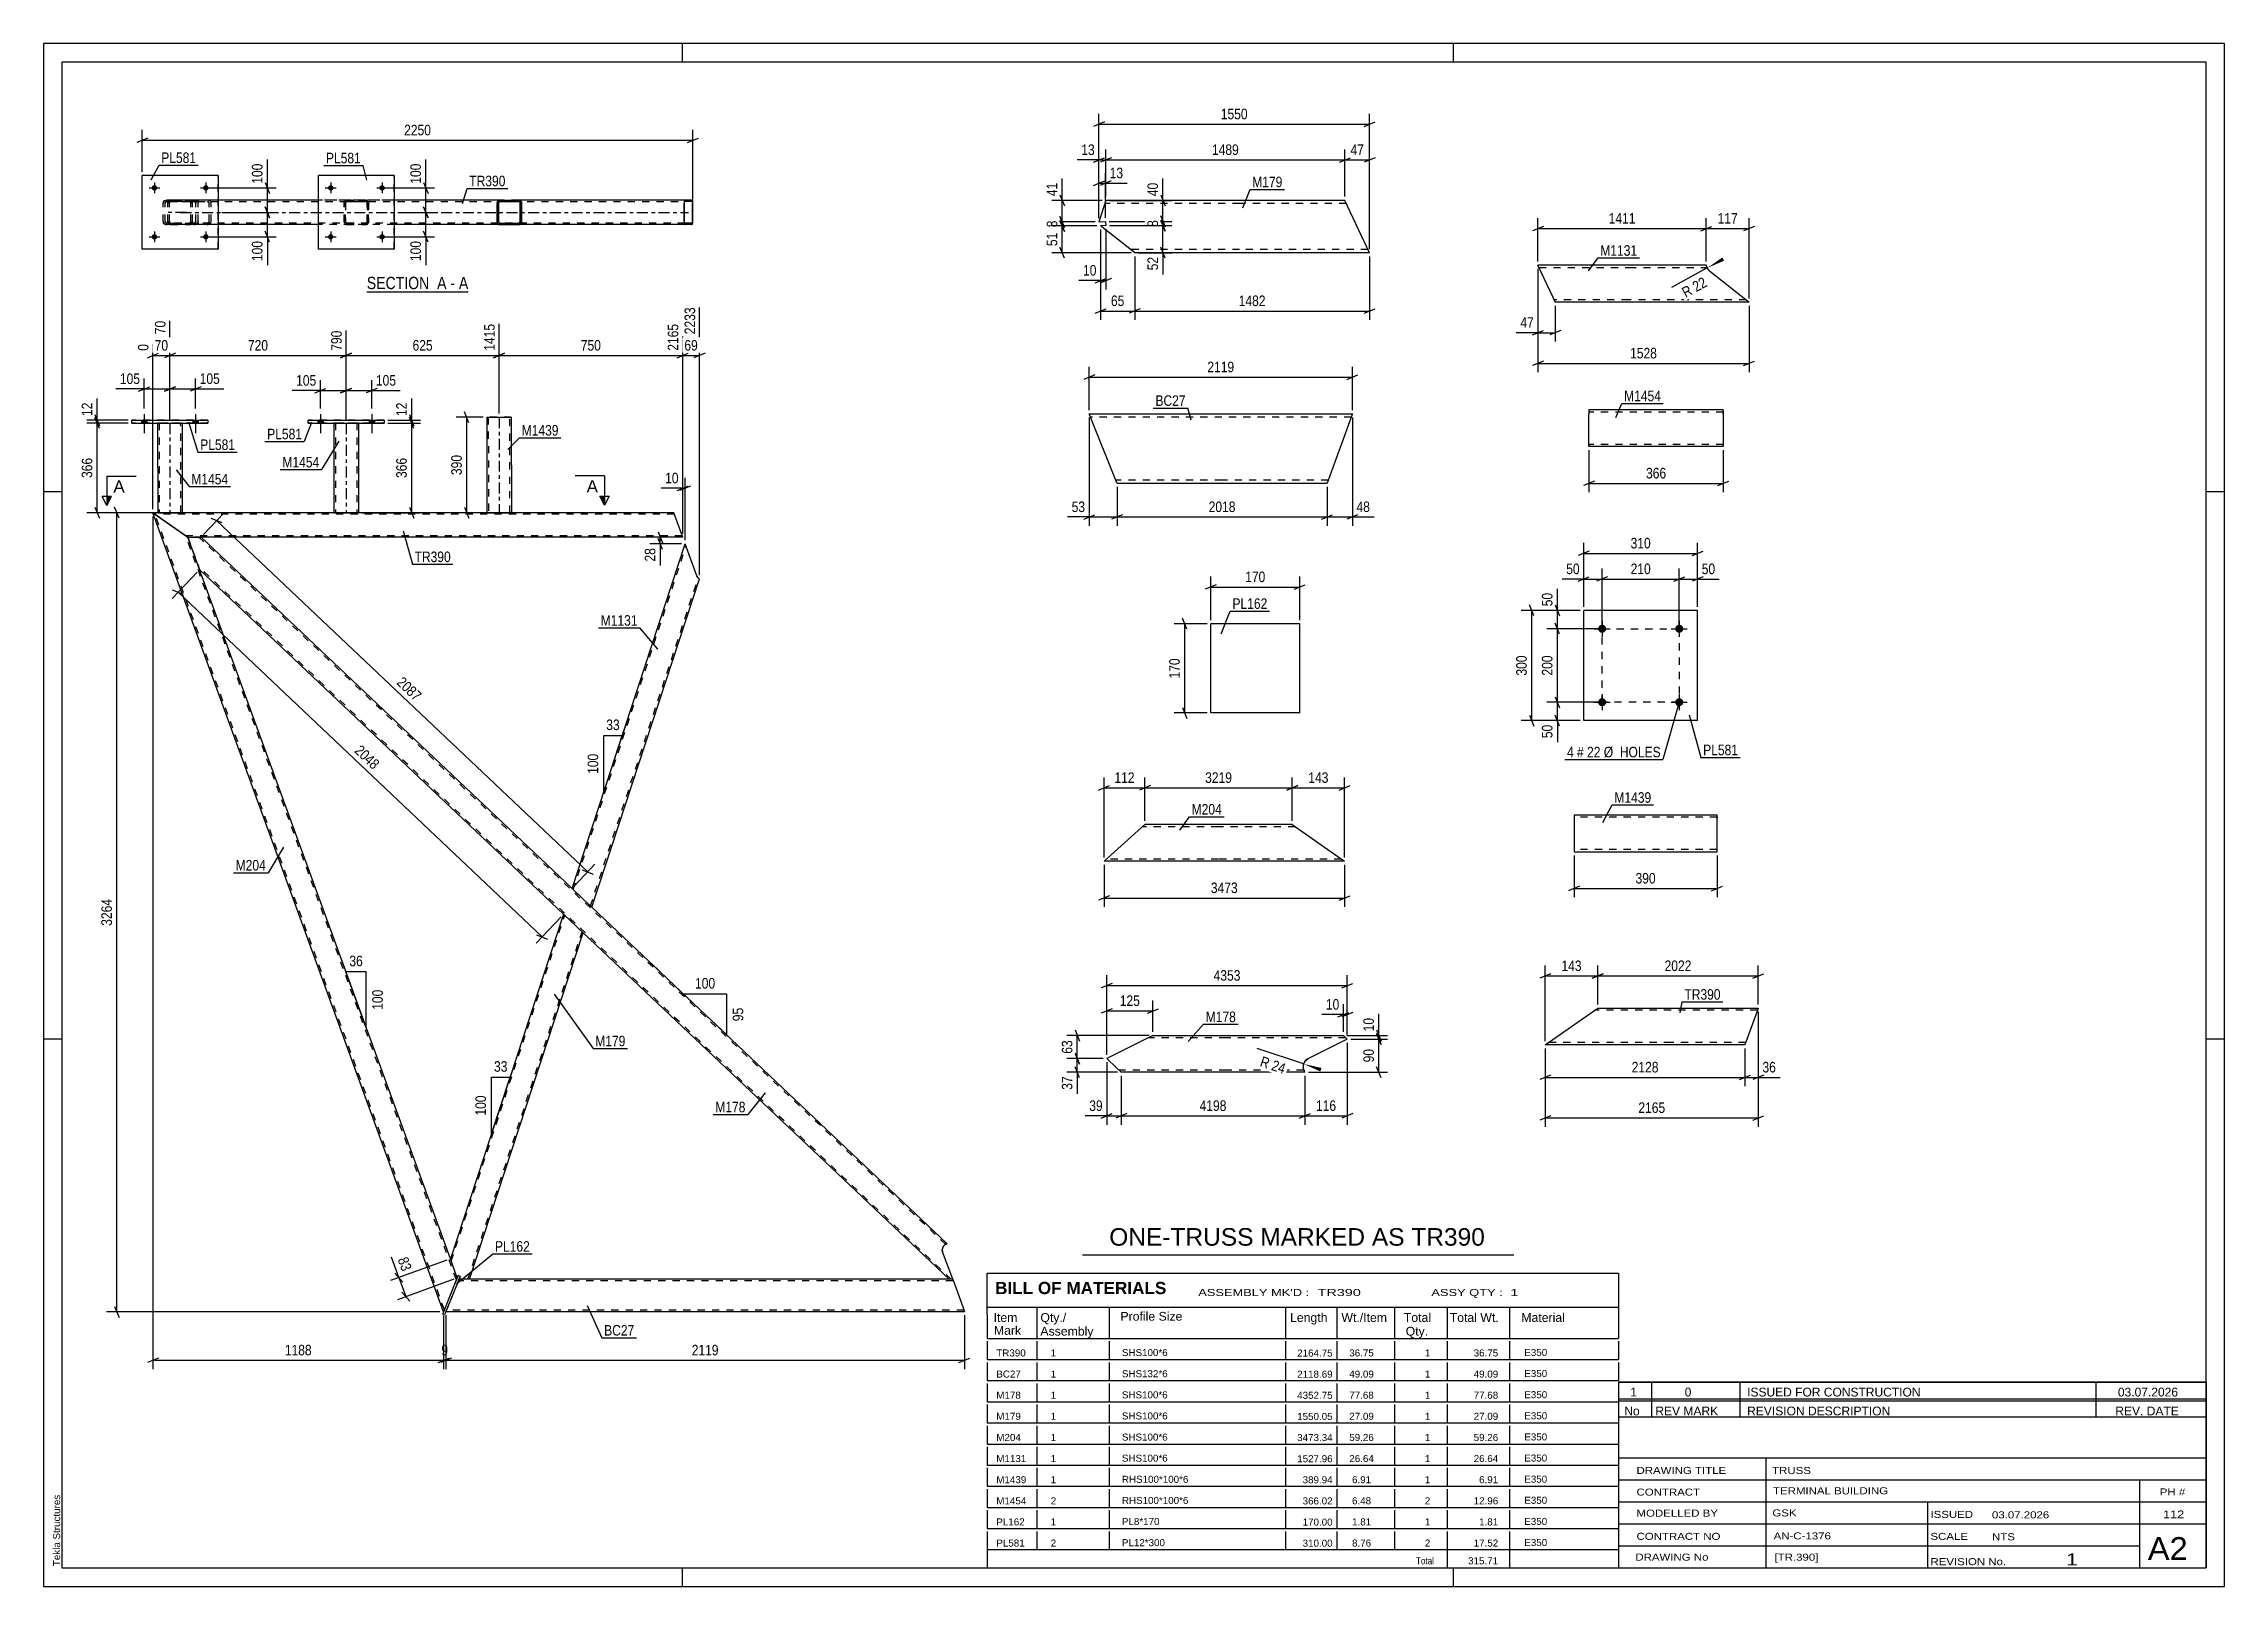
# Paper-space layout 'Layout1' of a CAD drawing. Header units: millimetres. Extents: x 0 to 594, y 0 to 420.
# The model-space entities are those that its viewports show. They can reach past a viewport. Long polylines and large blocks are cut down to what shows.
import ezdxf

# ---------------------------------------------------------------- set-up
doc = ezdxf.new("R2010")
doc.units = ezdxf.units.MM
doc.linetypes.add('DXK_LINE_DOT2', pattern=[3.9198, 1.9599, -1.9599])
doc.linetypes.add('DXK_LINE_DOT3', pattern=[5.9187, 2.979, -0.9799, 0.9799, -0.9799])
doc.layers.add('Viewport layer', color=7, linetype='Continuous', plot=False)
doc.styles.add('Arial', font='ARIAL.TTF', dxfattribs={"height": 0.2})
doc.styles.add('Arial Bold', font='ARIALBD.TTF', dxfattribs={"height": 0.2})
doc.styles.add('Arial Narrow', font='ARIALN.TTF', dxfattribs={"height": 0.2})

# ---------------------------------------------------------------- blocks, each defined once
blk = doc.blocks.new('Unknown-761571251-11434')
at = {"color": 7, "linetype": 'Continuous'}
for p, q in [((429, 55.55), (589, 55.55)), ((589, 55.55), (429, 55.55)), ((429, 55.55), (429, 50.55)), ((438, 55.55), (438, 50.55)), ((462, 55.55), (462, 50.55)), ((559, 55.55), (559, 50.55)), ((589, 55.55), (589, 50.55)), ((429, 50.55), (589, 50.55)), ((429, 50.55), (429, 46.05)), ((429, 50.55), (589, 50.55)), ((438, 50.55), (438, 46.05)), ((462, 50.55), (462, 46.05)), ((559, 50.55), (559, 46.05)), ((589, 50.55), (589, 46.05)), ((589, 46.05), (429, 46.05))]:
    blk.add_line(p, q, dxfattribs=at)
at = {"color": 7, "linetype": 'Continuous', "style": 'Arial Narrow'}
for s, height, width, p in [('1', 2.39, 1.196471, (432.16, 51.7)), ('0', 2.39, 1.196471, (447, 51.7)), ('ISSUED FOR CONSTRUCTION', 2.3861, 1.196471, (464, 51.7)), ('03.07.2026', 2.386, 1.196471, (565, 51.7)), ('No', 2.386, 1.2, (430.54, 46.55)), ('REV MARK', 2.386, 1.2, (439, 46.55)), ('REVISION DESCRIPTION', 2.3861, 1.2, (464, 46.55)), ('REV. DATE', 2.386, 1.2, (564.28, 46.55))]:
    blk.add_text(s, height=height, dxfattribs=dict(at, width=width)).set_placement(p)
blk = doc.blocks.new('Unknown-761571251-1162')
at = {"color": 5, "linetype": 'Continuous'}
for p, q in [((594, 420), (0, 420)), ((0, 420), (0, 0)), ((174, 415), (174, 420)), ((384, 415), (384, 420)), ((594, 0), (594, 420)), ((589, 415), (5, 415)), ((5, 415), (5, 5)), ((589, 5), (589, 415)), ((5, 298), (0, 298)), ((594, 298), (589, 298)), ((5, 149), (0, 149)), ((594, 149), (589, 149)), ((0, 0), (594, 0)), ((5, 5), (589, 5)), ((174, 0), (174, 5)), ((384, 0), (384, 5))]:
    blk.add_line(p, q, dxfattribs=at)
at = {"color": 174, "linetype": 'Continuous', "style": 'Arial'}
blk.add_text('Tekla Structures', height=1.9102, rotation=90, dxfattribs=at).set_placement((4.5, 5.5))
blk = doc.blocks.new('Unknown-761571251-11433')
at = {"color": 7, "linetype": 'Continuous'}
for p, q in [((429, 51.05), (429, 5)), ((429, 51.05), (589, 51.05)), ((589, 51), (589, 5)), ((429, 35), (589, 35)), ((469.14, 35), (469.14, 5)), ((429, 29), (589, 29)), ((571, 5.1), (571, 29)), ((429, 23), (589, 23)), ((513.14, 23), (513.14, 5)), ((429, 17), (589, 17)), ((429, 11), (571, 11)), ((429, 5), (589, 5))]:
    blk.add_line(p, q, dxfattribs=at)
at = {"color": 7, "style": 'Arial Narrow'}
for s, height, width, p in [('DRAWING TITLE', 1.9089, 1.425378, (433.88, 30.61)), ('TRUSS', 1.909, 1.425378, (470.81, 30.59)), ('CONTRACT', 1.909, 1.425378, (433.88, 24.71)), ('TERMINAL BUILDING', 1.9089, 1.425378, (471.06, 25.07)), ('MODELLED BY', 1.9089, 1.425378, (433.88, 18.98)), ('GSK', 1.909, 1.425378, (470.88, 19.04)), ('ISSUED', 1.909, 1.425378, (513.94, 18.64)), ('03.07.2026', 1.909, 1.425378, (530.69, 18.52)), ('CONTRACT NO', 1.9089, 1.425378, (433.88, 12.66)), ('AN-C-1376', 1.909, 1.425378, (471.23, 12.78)), ('SCALE', 1.909, 1.425378, (513.94, 12.65)), ('A2', 6.204, 1.25, (573.14, 7.2)), ('DRAWING No', 1.909, 1.425378, (433.56, 7)), ('[TR.390]', 1.909, 1.425378, (471.46, 6.99)), ('REVISION No.', 1.9089, 1.425378, (513.94, 5.77)), ('1', 3.34, 1.5, (550.91, 5.68))]:
    blk.add_text(s, height=height, dxfattribs=dict(at, width=width)).set_placement(p)
at = {"color": 7, "linetype": 'Continuous', "style": 'Arial Narrow', "width": 1.43}
for s, height, p in [('PH #', 1.909, (576.4, 24.75)), ('112', 2.1, (577.3, 18.55)), ('NTS', 1.909, (530.7, 12.55))]:
    blk.add_text(s, height=height, dxfattribs=at).set_placement(p)
blk = doc.blocks.new('Unknown-761571251-11435')
at = {"color": 7, "linetype": 'Continuous'}
for p, q in [((257, 85.25), (429, 85.25)), ((257, 74), (257, 85.25)), ((429, 85.25), (429, 74)), ((257, 76), (429, 76)), ((257, 74), (257, 69)), ((270.5, 76), (270.5, 67.5)), ((290.2, 76), (290.2, 67.5)), ((338.28, 76), (338.28, 67.5)), ((352.28, 76), (352.28, 67.5)), ((368, 76), (368, 67.5)), ((382.28, 76), (382.28, 67.5)), ((399.28, 76), (399.28, 67.5)), ((429, 74), (429, 67.5)), ((257, 69), (257, 67.5)), ((257, 67.5), (429, 67.5)), ((257, 66.73), (257, 61.75)), ((270.5, 66.73), (270.5, 61.75)), ((290.2, 66.73), (290.2, 61.75)), ((338.28, 66.73), (338.28, 61.75)), ((352.28, 66.73), (352.28, 61.75)), ((368, 66.73), (368, 61.75)), ((382.28, 66.73), (382.28, 61.75)), ((399.28, 66.73), (399.28, 61.75)), ((429, 66.73), (429, 61.75)), ((257, 61.75), (429, 61.75)), ((257, 60.98), (257, 56)), ((270.5, 60.98), (270.5, 56)), ((290.2, 60.98), (290.2, 56)), ((338.28, 60.98), (338.28, 56)), ((352.28, 60.98), (352.28, 56)), ((368, 60.98), (368, 56)), ((382.28, 60.98), (382.28, 56)), ((399.28, 60.98), (399.28, 56)), ((429, 60.98), (429, 56)), ((257, 56), (429, 56)), ((257, 55.23), (257, 50.25)), ((270.5, 55.23), (270.5, 50.25)), ((290.2, 55.23), (290.2, 50.25)), ((338.28, 55.23), (338.28, 50.25)), ((352.28, 55.23), (352.28, 50.25)), ((368, 55.23), (368, 50.25)), ((382.28, 55.23), (382.28, 50.25)), ((399.28, 55.23), (399.28, 50.25)), ((429, 55.23), (429, 50.25)), ((257, 50.25), (429, 50.25)), ((257, 49.48), (257, 44.5)), ((270.5, 49.48), (270.5, 44.5)), ((290.2, 49.48), (290.2, 44.5)), ((338.28, 49.48), (338.28, 44.5)), ((352.28, 49.48), (352.28, 44.5)), ((368, 49.48), (368, 44.5)), ((382.28, 49.48), (382.28, 44.5)), ((399.28, 49.48), (399.28, 44.5)), ((429, 49.48), (429, 44.5)), ((257, 44.5), (429, 44.5)), ((257, 43.73), (257, 38.75)), ((270.5, 43.73), (270.5, 38.75)), ((290.2, 43.73), (290.2, 38.75)), ((338.28, 43.73), (338.28, 38.75)), ((352.28, 43.73), (352.28, 38.75)), ((368, 43.73), (368, 38.75)), ((382.28, 43.73), (382.28, 38.75)), ((399.28, 43.73), (399.28, 38.75)), ((429, 43.73), (429, 38.75)), ((257, 38.75), (429, 38.75)), ((257, 37.98), (257, 33)), ((270.5, 37.98), (270.5, 33)), ((290.2, 37.98), (290.2, 33)), ((338.28, 37.98), (338.28, 33)), ((352.28, 37.98), (352.28, 33)), ((368, 37.98), (368, 33)), ((382.28, 37.98), (382.28, 33)), ((399.28, 37.98), (399.28, 33)), ((429, 37.98), (429, 33)), ((257, 33), (429, 33)), ((257, 32.23), (257, 27.25)), ((270.5, 32.23), (270.5, 27.25)), ((290.2, 32.23), (290.2, 27.25)), ((338.28, 32.23), (338.28, 27.25)), ((352.28, 32.23), (352.28, 27.25)), ((368, 32.23), (368, 27.25)), ((382.28, 32.23), (382.28, 27.25)), ((399.28, 32.23), (399.28, 27.25)), ((429, 32.23), (429, 27.25)), ((257, 27.25), (429, 27.25)), ((257, 26.48), (257, 21.5)), ((270.5, 26.48), (270.5, 21.5)), ((290.2, 26.48), (290.2, 21.5)), ((338.28, 26.48), (338.28, 21.5)), ((352.28, 26.48), (352.28, 21.5)), ((368, 26.48), (368, 21.5)), ((382.28, 26.48), (382.28, 21.5)), ((399.28, 26.48), (399.28, 21.5)), ((429, 26.48), (429, 21.5)), ((257, 21.5), (429, 21.5)), ((257, 20.73), (257, 15.75)), ((270.5, 20.73), (270.5, 15.75)), ((290.2, 20.73), (290.2, 15.75)), ((338.28, 20.73), (338.28, 15.75)), ((352.28, 20.73), (352.28, 15.75)), ((368, 20.73), (368, 15.75)), ((382.28, 20.73), (382.28, 15.75)), ((399.28, 20.73), (399.28, 15.75)), ((429, 20.73), (429, 15.75)), ((257, 15.75), (429, 15.75)), ((257, 14.98), (257, 10)), ((270.5, 14.98), (270.5, 10)), ((290.2, 14.98), (290.2, 10)), ((338.28, 14.98), (338.28, 10)), ((352.28, 14.98), (352.28, 10)), ((368, 14.98), (368, 10)), ((382.28, 14.98), (382.28, 10)), ((399.28, 14.98), (399.28, 10)), ((429, 14.98), (429, 10)), ((257, 10), (429, 10)), ((257, 10), (429, 10)), ((257, 10), (257, 5)), ((382.28, 10), (382.28, 5)), ((399.28, 10), (399.28, 5)), ((429, 10), (429, 5)), ((257, 5), (429, 5))]:
    blk.add_line(p, q, dxfattribs=at)
at = {"color": 7}
for s, height, style, p in [('BILL OF MATERIALS', 3.3405, 'Arial Bold', (259.15, 79.56)), ('Profile Size', 2.3877, 'Arial', (293.31, 72.33)), ('Mark', 2.388, 'Arial', (258.84, 68.5))]:
    blk.add_text(s, height=height, dxfattribs=dict(at, style=style)).set_placement(p)
at = {"color": 7, "linetype": 'Continuous', "style": 'Arial Narrow'}
for s, height, width, p in [("ASSEMBLY MK'D :", 1.9089, 1.6, (314.5, 79.05)), ('TR390', 1.909, 1.794707, (347, 79.05)), ('ASSY QTY :', 1.909, 1.6, (378, 79.05)), ('1', 1.91, 1.794707, (399.5, 79.05))]:
    blk.add_text(s, height=height, dxfattribs=dict(at, width=width)).set_placement(p)
at = {"color": 7, "linetype": 'Continuous'}
for s, height, style, p in [('Item', 2.388, 'Arial', (258.75, 72)), ('Qty./', 2.388, 'Arial', (271.5, 72)), ('Length', 2.388, 'Arial', (339.5, 72)), ('Wt./Item', 2.388, 'Arial', (353.5, 72)), ('Total', 2.388, 'Arial', (370.5, 72)), ('Total Wt.', 2.388, 'Arial', (383, 72)), ('Material', 2.388, 'Arial', (402.5, 72)), ('Assembly', 2.388, 'Arial', (271.5, 68.27)), ('Qty.', 2.388, 'Arial', (371, 68.27)), ('TR390', 1.91, 'Arial', (259.5, 62.59)), ('1', 1.91, 'Arial', (274.31, 62.59)), ('SHS100*6', 1.91, 'Arial', (293.71, 62.69)), ('2164.75', 1.91, 'Arial', (341.45, 62.56)), ('36.75', 1.91, 'Arial', (355.64, 62.59)), ('1', 1.91, 'Arial', (376.22, 62.59)), ('36.75', 1.91, 'Arial', (389.52, 62.59)), ('E350', 1.91, 'Arial', (403.31, 62.73)), ('BC27', 1.91, 'Arial', (259.5, 56.84)), ('1', 1.91, 'Arial', (274.31, 56.84)), ('SHS132*6', 1.91, 'Arial', (293.71, 56.94)), ('2118.69', 1.91, 'Arial', (341.45, 56.81)), ('49.09', 1.91, 'Arial', (355.64, 56.84)), ('1', 1.91, 'Arial', (376.22, 56.84)), ('49.09', 1.91, 'Arial', (389.52, 56.84)), ('E350', 1.91, 'Arial', (403.31, 56.98)), ('M178', 1.91, 'Arial', (259.5, 51.09)), ('1', 1.91, 'Arial', (274.31, 51.09)), ('SHS100*6', 1.91, 'Arial', (293.71, 51.19)), ('4352.75', 1.91, 'Arial', (341.45, 51.06)), ('77.68', 1.91, 'Arial', (355.64, 51.09)), ('1', 1.91, 'Arial', (376.22, 51.09)), ('77.68', 1.91, 'Arial', (389.52, 51.09)), ('E350', 1.91, 'Arial', (403.31, 51.23)), ('M179', 1.91, 'Arial', (259.5, 45.34)), ('1', 1.91, 'Arial', (274.31, 45.34)), ('SHS100*6', 1.91, 'Arial', (293.71, 45.44)), ('SHS100*6', 1.91, 'Arial', (293.71, 39.69)), ('1550.05', 1.91, 'Arial', (341.45, 45.3)), ('27.09', 1.91, 'Arial', (355.64, 45.34)), ('1', 1.91, 'Arial', (376.22, 45.34)), ('27.09', 1.91, 'Arial', (389.52, 45.34)), ('E350', 1.91, 'Arial', (403.31, 45.48)), ('E350', 1.91, 'Arial', (403.31, 39.73)), ('M204', 1.91, 'Arial', (259.5, 39.59)), ('M1131', 1.91, 'Arial', (259.5, 33.84)), ('1', 1.91, 'Arial', (274.31, 39.59)), ('1', 1.91, 'Arial', (274.31, 33.84)), ('SHS100*6', 1.91, 'Arial', (293.71, 33.94)), ('3473.34', 1.91, 'Arial', (341.45, 39.55)), ('1527.96', 1.91, 'Arial', (341.45, 33.8)), ('59.26', 1.91, 'Arial', (355.64, 39.59)), ('26.64', 1.91, 'Arial', (355.64, 33.84)), ('1', 1.91, 'Arial', (376.22, 39.59)), ('1', 1.91, 'Arial', (376.22, 33.84)), ('59.26', 1.91, 'Arial', (389.52, 39.59)), ('26.64', 1.91, 'Arial', (389.52, 33.84)), ('E350', 1.91, 'Arial', (403.31, 33.98)), ('M1439', 1.91, 'Arial', (259.5, 28.09)), ('1', 1.91, 'Arial', (274.31, 28.09)), ('RHS100*100*6', 1.9102, 'Arial', (293.71, 28.19)), ('389.94', 1.91, 'Arial', (342.93, 28.05)), ('6.91', 1.91, 'Arial', (356.39, 28.09)), ('1', 1.91, 'Arial', (376.22, 28.09)), ('6.91', 1.91, 'Arial', (391, 28.09)), ('E350', 1.91, 'Arial', (403.31, 28.23)), ('M1454', 1.91, 'Arial', (259.5, 22.34)), ('2', 1.91, 'Arial', (274.31, 22.34)), ('RHS100*100*6', 1.9102, 'Arial', (293.71, 22.44)), ('366.02', 1.91, 'Arial', (342.93, 22.3)), ('6.48', 1.91, 'Arial', (356.39, 22.34)), ('2', 1.91, 'Arial', (376.22, 22.34)), ('12.96', 1.91, 'Arial', (389.52, 22.34)), ('E350', 1.91, 'Arial', (403.31, 22.48)), ('PL162', 1.91, 'Arial', (259.5, 16.59)), ('1', 1.91, 'Arial', (274.31, 16.59)), ('PL8*170', 1.91, 'Arial', (293.71, 16.69)), ('170.00', 1.91, 'Arial', (342.93, 16.55)), ('1.81', 1.91, 'Arial', (356.39, 16.59)), ('1', 1.91, 'Arial', (376.22, 16.59)), ('1.81', 1.91, 'Arial', (391, 16.59)), ('E350', 1.91, 'Arial', (403.31, 16.73)), ('PL581', 1.91, 'Arial', (259.5, 10.84)), ('2', 1.91, 'Arial', (274.31, 10.84)), ('PL12*300', 1.91, 'Arial', (293.71, 10.94)), ('310.00', 1.91, 'Arial', (342.93, 10.8)), ('8.76', 1.91, 'Arial', (356.39, 10.84)), ('2', 1.91, 'Arial', (376.22, 10.84)), ('17.52', 1.91, 'Arial', (389.52, 10.84)), ('E350', 1.91, 'Arial', (403.31, 10.98)), ('Total', 1.909, 'Arial Narrow', (373.83, 6)), ('315.71', 1.91, 'Arial', (388, 6))]:
    blk.add_text(s, height=height, dxfattribs=dict(at, style=style)).set_placement(p)
blk = doc.blocks.new('Unknown-761571251-11436')
at = {"color": 2, "linetype": 'Continuous'}
blk.add_line((283, 90.25), (400.5, 90.25), dxfattribs=at)
at = {"color": 7, "style": 'Arial'}
blk.add_text('ONE-TRUSS MARKED AS TR390', height=4.7754, dxfattribs=at).set_placement((290.26, 92.75))
blk = doc.blocks.new('Unknown-761571251-11 - 6985')
at = {"color": 6, "linetype": 'Continuous'}
blk.add_line((88.03, 352.42), (115.68, 352.42), dxfattribs=at)
at = {"color": 0, "linetype": 'Continuous'}
blk.add_wipeout([(106.14, 353.17), (106.14, 356.67), (88.03, 356.67), (88.03, 353.17)], dxfattribs=at)
blk.add_wipeout([(109.74, 353.17), (109.74, 356.67), (107.19, 356.67), (107.19, 353.17)], dxfattribs=at)
at = {"color": 7, "linetype": 'Continuous', "style": 'Arial Narrow'}
blk.add_text('SECTION ', height=3.34, dxfattribs=at).set_placement((88.03, 353.17))
at = {"color": 0, "linetype": 'Continuous'}
blk.add_wipeout([(112.07, 353.17), (112.07, 356.67), (110.79, 356.67), (110.79, 353.17)], dxfattribs=at)
at = {"color": 7, "linetype": 'Continuous', "style": 'Arial Narrow'}
blk.add_text('A', height=3.34, dxfattribs=at).set_placement((107.19, 353.17))
at = {"color": 0, "linetype": 'Continuous'}
blk.add_wipeout([(115.68, 353.17), (115.68, 356.67), (113.12, 356.67), (113.12, 353.17)], dxfattribs=at)
at = {"color": 7, "linetype": 'Continuous', "style": 'Arial Narrow'}
for s, p in [('A', (113.12, 353.17)), ('-', (110.79, 353.17))]:
    blk.add_text(s, height=3.34, dxfattribs=at).set_placement(p)
blk = doc.blocks.new('Part-761571251-7446 - 7445')
at = {"color": 2, "linetype": 'Continuous'}
for p, q in [((299.99, 207.4), (288.83, 197.4)), ((319.99, 207.4), (299.99, 207.4)), ((340.09, 207.4), (320.09, 207.4)), ((340.09, 207.4), (354.37, 197.4)), ((319.99, 197.4), (288.83, 197.4)), ((354.37, 197.4), (320.09, 197.4))]:
    blk.add_line(p, q, dxfattribs=at)
at = {"color": 7, "linetype": 'DXK_LINE_DOT2'}
for p, q in [((319.99, 206.8), (299.32, 206.8)), ((340.94, 206.8), (320.09, 206.8)), ((289.5, 198), (289.55, 198.05)), ((319.99, 198), (289.5, 198)), ((353.51, 198), (320.09, 198)), ((353.26, 198.18), (353.31, 198.15)), ((353.44, 198.05), (353.51, 198))]:
    blk.add_line(p, q, dxfattribs=at)
blk = doc.blocks.new('Part-761571251-6990 - 6985')
at = {"color": 7, "linetype": 'DXK_LINE_DOT2'}
for p, q in [((45.61, 377.4), (42.06, 377.4)), ((42.06, 377.4), (42.06, 377)), ((42.06, 377), (45.61, 377)), ((44.95, 377.34), (44.5, 377.4)), ((44.5, 377), (44.73, 376.97)), ((45.04, 376.76), (45.08, 376.6)), ((45.08, 371.54), (45.08, 376.6)), ((45.67, 376.6), (45.58, 376.91)), ((45.67, 371.54), (45.67, 376.6)), ((45.61, 371.14), (42.06, 371.14)), ((42.06, 371.14), (42.06, 370.74)), ((45.61, 370.74), (42.06, 370.74)), ((44.73, 371.17), (44.5, 371.14)), ((44.5, 370.74), (44.95, 370.8)), ((45.08, 371.54), (45.04, 371.39)), ((45.58, 371.23), (45.67, 371.54))]:
    blk.add_line(p, q, dxfattribs=at)
for centre, radius, start, end in [((44.6, 376.46), 0.53, 34.35212, 76.63785), ((44.7, 376.31), 1.06, 34.35212, 76.63785), ((44.6, 371.68), 0.53, 283.36215, 325.64788), ((44.7, 371.83), 1.06, 283.36215, 325.64788)]:
    blk.add_arc(centre, radius, start, end, dxfattribs=at)
blk = doc.blocks.new('Part-761571251-6997 - 6985')
at = {"color": 7, "linetype": 'DXK_LINE_DOT2'}
for p, q in [((32.54, 376.6), (32.63, 376.91)), ((32.54, 371.54), (32.54, 376.6)), ((32.63, 376.91), (32.87, 377.17)), ((32.87, 377.17), (33.24, 377.34)), ((33.15, 376.76), (33.11, 376.6)), ((33.11, 371.54), (33.11, 376.6)), ((33.28, 376.89), (33.15, 376.76)), ((33.24, 377.34), (33.68, 377.4)), ((33.46, 376.97), (33.28, 376.89)), ((33.68, 377), (33.46, 376.97)), ((47.52, 377.4), (33.68, 377.4)), ((33.68, 377), (174.72, 377)), ((40.91, 377.4), (41.35, 377.34)), ((41.13, 376.97), (40.91, 377)), ((41.32, 376.89), (41.13, 376.97)), ((41.44, 376.76), (41.32, 376.89)), ((41.35, 377.34), (41.72, 377.17)), ((41.49, 376.6), (41.44, 376.76)), ((41.49, 371.54), (41.49, 376.6)), ((41.72, 377.17), (41.97, 376.91)), ((41.97, 376.91), (42.06, 376.6)), ((42.06, 371.54), (42.06, 376.6)), ((129.39, 377.4), (74.85, 377.4)), ((95.52, 377.4), (74.85, 377.4)), ((32.63, 371.23), (32.54, 371.54)), ((32.87, 370.97), (32.63, 371.23)), ((33.24, 370.8), (32.87, 370.97)), ((33.11, 371.54), (33.15, 371.39)), ((33.15, 371.39), (33.28, 371.26)), ((33.68, 370.74), (33.24, 370.8)), ((33.28, 371.26), (33.46, 371.17)), ((33.46, 371.17), (33.68, 371.14)), ((174.72, 371.14), (33.68, 371.14)), ((47.52, 370.74), (33.68, 370.74)), ((40.91, 371.14), (41.13, 371.17)), ((41.35, 370.8), (40.91, 370.74)), ((41.13, 371.17), (41.32, 371.26)), ((41.32, 371.26), (41.44, 371.39)), ((41.72, 370.97), (41.35, 370.8)), ((41.44, 371.39), (41.49, 371.54)), ((41.97, 371.23), (41.72, 370.97)), ((42.06, 371.54), (41.97, 371.23)), ((95.52, 370.74), (74.85, 370.74)), ((129.39, 370.74), (124.32, 370.74))]:
    blk.add_line(p, q, dxfattribs=at)
at = {"color": 2, "linetype": 'Continuous'}
for p, q in [((74.85, 377.4), (47.52, 377.4)), ((124.32, 377.4), (95.52, 377.4)), ((176.56, 377.4), (129.39, 377.4)), ((174.45, 376.91), (174.43, 376.6)), ((174.43, 371.54), (174.43, 376.6)), ((174.51, 377.17), (174.45, 376.91)), ((174.61, 377.34), (174.51, 377.17)), ((174.57, 376.6), (174.59, 376.76)), ((174.57, 371.54), (174.57, 376.6)), ((174.59, 376.76), (174.62, 376.89)), ((174.72, 377.4), (174.61, 377.34)), ((174.62, 376.89), (174.66, 376.97)), ((174.66, 376.97), (174.72, 377)), ((176.56, 377), (174.72, 377)), ((176.67, 377.34), (176.56, 377.4)), ((176.56, 377), (176.62, 376.97)), ((176.62, 376.97), (176.66, 376.89)), ((176.66, 376.89), (176.7, 376.76)), ((176.77, 377.17), (176.67, 377.34)), ((176.7, 376.76), (176.71, 376.6)), ((176.71, 371.54), (176.71, 376.6)), ((176.83, 376.91), (176.77, 377.17)), ((176.85, 376.6), (176.83, 376.91)), ((176.85, 371.54), (176.85, 376.6)), ((74.85, 370.74), (47.52, 370.74)), ((124.32, 370.74), (95.52, 370.74)), ((176.56, 370.74), (129.39, 370.74)), ((174.43, 371.54), (174.45, 371.23)), ((174.45, 371.23), (174.51, 370.97)), ((174.51, 370.97), (174.61, 370.8)), ((174.59, 371.39), (174.57, 371.54)), ((174.62, 371.26), (174.59, 371.39)), ((174.61, 370.8), (174.72, 370.74)), ((174.66, 371.17), (174.62, 371.26)), ((174.72, 371.14), (174.66, 371.17)), ((176.56, 371.14), (174.72, 371.14)), ((176.62, 371.17), (176.56, 371.14)), ((176.56, 370.74), (176.67, 370.8)), ((176.66, 371.26), (176.62, 371.17)), ((176.7, 371.39), (176.66, 371.26)), ((176.67, 370.8), (176.77, 370.97)), ((176.71, 371.54), (176.7, 371.39)), ((176.77, 370.97), (176.83, 371.23)), ((176.83, 371.23), (176.85, 371.54))]:
    blk.add_line(p, q, dxfattribs=at)
at = {"color": 7, "linetype": 'DXK_LINE_DOT3'}
blk.add_line((37.3, 374.07), (175.64, 374.07), dxfattribs=at)
blk = doc.blocks.new('Part-761571251-6989 - 6985')
at = {"color": 7, "linetype": 'DXK_LINE_DOT2'}
for p, q in [((32.63, 376.91), (32.54, 376.6)), ((32.54, 371.54), (32.54, 376.6)), ((32.87, 377.17), (32.63, 376.91)), ((33.24, 377.34), (32.87, 377.17)), ((33.11, 376.6), (33.15, 376.76)), ((33.11, 371.54), (33.11, 376.6)), ((33.15, 376.76), (33.28, 376.89)), ((33.68, 377.4), (33.24, 377.34)), ((33.28, 376.89), (33.46, 376.97)), ((33.46, 376.97), (33.68, 377)), ((41.59, 377.4), (33.68, 377.4)), ((41.59, 377), (33.68, 377)), ((41.35, 377.34), (40.91, 377.4)), ((40.91, 377), (41.13, 376.97)), ((41.13, 376.97), (41.32, 376.89)), ((41.32, 376.89), (41.44, 376.76)), ((41.72, 377.17), (41.35, 377.34)), ((41.44, 376.76), (41.49, 376.6)), ((41.49, 371.54), (41.49, 376.6)), ((41.97, 376.91), (41.72, 377.17)), ((42.06, 376.6), (41.97, 376.91)), ((42.06, 371.54), (42.06, 376.6)), ((32.54, 371.54), (32.63, 371.23)), ((32.63, 371.23), (32.87, 370.97)), ((32.87, 370.97), (33.24, 370.8)), ((33.15, 371.39), (33.11, 371.54)), ((33.28, 371.26), (33.15, 371.39)), ((33.24, 370.8), (33.68, 370.74)), ((33.46, 371.17), (33.28, 371.26)), ((33.68, 371.14), (33.46, 371.17)), ((41.59, 371.14), (33.68, 371.14)), ((41.59, 370.74), (33.68, 370.74)), ((41.13, 371.17), (40.91, 371.14)), ((40.91, 370.74), (41.35, 370.8)), ((41.32, 371.26), (41.13, 371.17)), ((41.44, 371.39), (41.32, 371.26)), ((41.35, 370.8), (41.72, 370.97)), ((41.49, 371.54), (41.44, 371.39)), ((41.72, 370.97), (41.97, 371.23)), ((41.97, 371.23), (42.06, 371.54))]:
    blk.add_line(p, q, dxfattribs=at)
at = {"color": 7, "linetype": 'DXK_LINE_DOT3'}
blk.add_line((38.89, 374.07), (33.88, 374.07), dxfattribs=at)
blk = doc.blocks.new('Part-761571251-6992 - 6985')
at = {"color": 7, "linetype": 'DXK_LINE_DOT2'}
for p, q in [((81.91, 376.91), (81.85, 376.6)), ((81.85, 371.54), (81.85, 376.6)), ((81.85, 376.6), (81.86, 376.6)), ((81.86, 376.6), (81.92, 376.91)), ((81.86, 371.54), (81.86, 376.6)), ((82.25, 376.6), (82.28, 376.76)), ((82.25, 371.54), (82.25, 376.6)), ((82.25, 376.6), (82.26, 376.6)), ((82.29, 376.76), (82.26, 376.6)), ((82.26, 376.6), (82.26, 371.54)), ((82.28, 376.76), (82.37, 376.89)), ((82.38, 376.89), (82.29, 376.76)), ((82.35, 377.34), (82.66, 377.4)), ((82.65, 377.4), (82.35, 377.34)), ((82.37, 376.89), (82.5, 376.97)), ((82.51, 376.97), (82.38, 376.89)), ((82.5, 376.97), (82.65, 377)), ((82.5, 376.97), (82.51, 376.97)), ((82.66, 377), (82.51, 376.97)), ((82.65, 377.4), (87.72, 377.4)), ((82.65, 377.4), (82.66, 377.4)), ((82.65, 377), (87.72, 377)), ((82.65, 377), (82.66, 377)), ((82.66, 377.4), (87.73, 377.4)), ((87.73, 377), (82.66, 377)), ((87.72, 377.4), (87.73, 377.4)), ((88.03, 377.34), (87.72, 377.4)), ((87.72, 377), (87.73, 377)), ((87.72, 377), (87.87, 376.97)), ((87.73, 377.4), (88.03, 377.34)), ((87.88, 376.97), (87.73, 377)), ((87.87, 376.97), (88, 376.89)), ((88.01, 376.89), (87.88, 376.97)), ((88, 376.89), (88.09, 376.76)), ((88.1, 376.76), (88.01, 376.89)), ((88.03, 377.34), (88.03, 377.34)), ((88.09, 376.76), (88.12, 376.6)), ((88.13, 376.6), (88.1, 376.76)), ((88.12, 371.54), (88.12, 376.6)), ((88.12, 376.6), (88.13, 376.6)), ((88.13, 376.6), (88.13, 371.54)), ((88.52, 376.6), (88.46, 376.91)), ((88.47, 376.91), (88.53, 376.6)), ((88.52, 371.54), (88.52, 376.6)), ((88.52, 376.6), (88.53, 376.6)), ((88.53, 376.6), (88.53, 371.54)), ((81.85, 371.54), (81.86, 371.54)), ((81.85, 371.54), (81.91, 371.23)), ((81.92, 371.23), (81.86, 371.54)), ((82.25, 371.54), (82.26, 371.54)), ((82.28, 371.39), (82.25, 371.54)), ((82.26, 371.54), (82.29, 371.39)), ((82.37, 371.26), (82.28, 371.39)), ((82.29, 371.39), (82.38, 371.26)), ((82.66, 370.74), (82.35, 370.8)), ((82.35, 370.8), (82.65, 370.74)), ((82.5, 371.17), (82.37, 371.26)), ((82.38, 371.26), (82.51, 371.17)), ((82.5, 371.17), (82.51, 371.17)), ((82.65, 371.14), (82.5, 371.17)), ((82.51, 371.17), (82.66, 371.14)), ((82.65, 371.14), (87.72, 371.14)), ((82.65, 371.14), (82.66, 371.14)), ((82.65, 370.74), (87.72, 370.74)), ((82.65, 370.74), (82.66, 370.74)), ((82.66, 371.14), (87.73, 371.14)), ((82.66, 370.74), (87.73, 370.74)), ((87.87, 371.17), (87.72, 371.14)), ((87.72, 371.14), (87.73, 371.14)), ((87.72, 370.74), (88.03, 370.8)), ((87.72, 370.74), (87.73, 370.74)), ((87.73, 371.14), (87.88, 371.17)), ((88.03, 370.8), (87.73, 370.74)), ((88, 371.26), (87.87, 371.17)), ((87.88, 371.17), (88.01, 371.26)), ((88.09, 371.39), (88, 371.26)), ((88.01, 371.26), (88.1, 371.39)), ((88.03, 370.8), (88.03, 370.8)), ((88.12, 371.54), (88.09, 371.39)), ((88.1, 371.39), (88.13, 371.54)), ((88.12, 371.54), (88.13, 371.54)), ((88.46, 371.23), (88.52, 371.54)), ((88.53, 371.54), (88.47, 371.23)), ((88.52, 371.54), (88.53, 371.54))]:
    blk.add_line(p, q, dxfattribs=at)
at = {"color": 7, "linetype": 'DXK_LINE_DOT3'}
blk.add_line((85.18, 374.07), (85.2, 374.07), dxfattribs=at)
at = {"color": 7, "linetype": 'DXK_LINE_DOT2'}
for centre, start, end in [((82.65, 376.6), 112.5, 157.5), ((82.66, 376.6), 112.5, 157.5), ((87.73, 376.6), 22.5, 67.5), ((87.72, 376.6), 22.5, 67.5), ((82.65, 371.54), 202.5, 247.5), ((82.66, 371.54), 202.5, 247.5), ((87.73, 371.54), 292.5, 337.5), ((87.72, 371.54), 292.5, 337.5)]:
    blk.add_arc(centre, 0.8, start, end, dxfattribs=at)
blk = doc.blocks.new('Part-761571251-6993 - 6985')
at = {"color": 2, "linetype": 'Continuous'}
for p, q in [((95.52, 384.07), (74.85, 384.07)), ((74.85, 364.07), (74.85, 384.07)), ((95.52, 384.07), (95.52, 384.07)), ((95.52, 384.07), (95.52, 364.07)), ((95.52, 364.07), (74.85, 364.07)), ((95.52, 364.07), (95.52, 364.07))]:
    blk.add_line(p, q, dxfattribs=at)
at = {"color": 7, "linetype": 'DXK_LINE_DOT2'}
for p, q in [((74.85, 364.07), (74.85, 384.07)), ((95.52, 364.07), (95.52, 384.07))]:
    blk.add_line(p, q, dxfattribs=at)
blk = doc.blocks.new('Part-761571251-6994 - 6985')
at = {"color": 7, "linetype": 'DXK_LINE_DOT2'}
for p, q in [((33.91, 376.91), (33.85, 376.6)), ((33.85, 371.54), (33.85, 376.6)), ((33.85, 376.6), (33.86, 376.6)), ((33.86, 376.6), (33.92, 376.91)), ((33.86, 371.54), (33.86, 376.6)), ((34.25, 376.6), (34.28, 376.76)), ((34.25, 376.6), (34.26, 376.6)), ((34.25, 371.54), (34.25, 376.6)), ((34.29, 376.76), (34.26, 376.6)), ((34.26, 371.54), (34.26, 376.6)), ((34.28, 376.76), (34.37, 376.89)), ((34.38, 376.89), (34.29, 376.76)), ((34.65, 377.4), (34.35, 377.34)), ((34.35, 377.34), (34.66, 377.4)), ((34.37, 376.89), (34.5, 376.97)), ((34.51, 376.97), (34.38, 376.89)), ((34.5, 376.97), (34.65, 377)), ((34.5, 376.97), (34.51, 376.97)), ((34.66, 377), (34.51, 376.97)), ((34.65, 377.4), (39.72, 377.4)), ((34.65, 377.4), (34.66, 377.4)), ((34.65, 377), (34.66, 377)), ((34.65, 377), (39.72, 377)), ((34.66, 377.4), (39.73, 377.4)), ((34.66, 377), (39.73, 377)), ((39.72, 377.4), (39.73, 377.4)), ((40.03, 377.34), (39.72, 377.4)), ((39.72, 377), (39.73, 377)), ((39.72, 377), (39.87, 376.97)), ((39.73, 377.4), (40.03, 377.34)), ((39.88, 376.97), (39.73, 377)), ((39.87, 376.97), (40, 376.89)), ((40.01, 376.89), (39.88, 376.97)), ((40, 376.89), (40.09, 376.76)), ((40.1, 376.76), (40.01, 376.89)), ((40.03, 377.34), (40.03, 377.34)), ((40.09, 376.76), (40.12, 376.6)), ((40.13, 376.6), (40.1, 376.76)), ((40.13, 376.6), (40.12, 376.6)), ((40.12, 371.54), (40.12, 376.6)), ((40.13, 371.54), (40.13, 376.6)), ((40.52, 376.6), (40.46, 376.91)), ((40.47, 376.91), (40.53, 376.6)), ((40.52, 371.54), (40.52, 376.6)), ((40.52, 376.6), (40.53, 376.6)), ((40.53, 371.54), (40.53, 376.6)), ((33.85, 371.54), (33.86, 371.54)), ((33.85, 371.54), (33.91, 371.23)), ((33.92, 371.23), (33.86, 371.54)), ((34.25, 371.54), (34.26, 371.54)), ((34.28, 371.39), (34.25, 371.54)), ((34.26, 371.54), (34.29, 371.39)), ((34.37, 371.26), (34.28, 371.39)), ((34.29, 371.39), (34.38, 371.26)), ((34.35, 370.8), (34.65, 370.74)), ((34.66, 370.74), (34.35, 370.8)), ((34.5, 371.17), (34.37, 371.26)), ((34.38, 371.26), (34.51, 371.17)), ((34.5, 371.17), (34.51, 371.17)), ((34.65, 371.14), (34.5, 371.17)), ((34.51, 371.17), (34.66, 371.14)), ((34.65, 371.14), (34.66, 371.14)), ((34.65, 371.14), (39.72, 371.14)), ((34.65, 370.74), (39.72, 370.74)), ((34.65, 370.74), (34.66, 370.74)), ((34.66, 371.14), (39.73, 371.14)), ((34.66, 370.74), (39.73, 370.74)), ((39.87, 371.17), (39.72, 371.14)), ((39.72, 371.14), (39.73, 371.14)), ((39.72, 370.74), (40.03, 370.8)), ((39.72, 370.74), (39.73, 370.74)), ((39.73, 371.14), (39.88, 371.17)), ((40.03, 370.8), (39.73, 370.74)), ((40, 371.26), (39.87, 371.17)), ((39.88, 371.17), (40.01, 371.26)), ((40.09, 371.39), (40, 371.26)), ((40.01, 371.26), (40.1, 371.39)), ((40.03, 370.8), (40.03, 370.8)), ((40.12, 371.54), (40.09, 371.39)), ((40.1, 371.39), (40.13, 371.54)), ((40.12, 371.54), (40.13, 371.54)), ((40.46, 371.23), (40.52, 371.54)), ((40.53, 371.54), (40.47, 371.23)), ((40.52, 371.54), (40.53, 371.54))]:
    blk.add_line(p, q, dxfattribs=at)
at = {"color": 7, "linetype": 'DXK_LINE_DOT3'}
blk.add_line((37.18, 374.07), (37.2, 374.07), dxfattribs=at)
at = {"color": 7, "linetype": 'DXK_LINE_DOT2'}
for centre, start, end in [((34.65, 376.6), 112.5, 157.5), ((34.66, 376.6), 112.5, 157.5), ((39.72, 376.6), 22.5, 67.5), ((39.73, 376.6), 22.5, 67.5), ((34.65, 371.54), 202.5, 247.5), ((34.66, 371.54), 202.5, 247.5), ((39.72, 371.54), 292.5, 337.5), ((39.73, 371.54), 292.5, 337.5)]:
    blk.add_arc(centre, 0.8, start, end, dxfattribs=at)
blk = doc.blocks.new('Part-761571251-6995 - 6985')
at = {"color": 2, "linetype": 'Continuous'}
for p, q in [((47.52, 384.07), (26.85, 384.07)), ((26.85, 364.07), (26.85, 384.07)), ((47.52, 384.07), (47.52, 384.07)), ((47.52, 384.07), (47.52, 364.07)), ((47.52, 364.07), (26.85, 364.07)), ((47.52, 364.07), (47.52, 364.07))]:
    blk.add_line(p, q, dxfattribs=at)
at = {"color": 7, "linetype": 'DXK_LINE_DOT2'}
for p, q in [((26.85, 364.07), (26.85, 384.07)), ((47.52, 364.07), (47.52, 384.07))]:
    blk.add_line(p, q, dxfattribs=at)
blk = doc.blocks.new('Part-761571251-6996 - 6985')
at = {"color": 2, "linetype": 'Continuous'}
for p, q in [((123.58, 376.91), (123.52, 376.6)), ((123.52, 371.54), (123.52, 376.6)), ((123.92, 376.6), (123.95, 376.76)), ((123.92, 371.54), (123.92, 376.6)), ((123.92, 376.6), (123.93, 376.6)), ((123.96, 376.76), (123.93, 376.6)), ((123.93, 376.6), (123.93, 371.54)), ((123.95, 376.76), (124.04, 376.89)), ((124.04, 376.89), (123.96, 376.76)), ((124.32, 377.4), (124.01, 377.34)), ((124.04, 376.89), (124.17, 376.97)), ((124.17, 376.97), (124.04, 376.89)), ((124.17, 376.97), (124.32, 377)), ((124.33, 377), (124.17, 376.97)), ((124.32, 377.4), (129.39, 377.4)), ((124.32, 377), (129.39, 377)), ((129.39, 377.4), (129.7, 377.34)), ((129.69, 377.34), (129.39, 377.4)), ((129.39, 377), (129.54, 376.97)), ((129.54, 376.97), (129.67, 376.89)), ((129.67, 376.89), (129.76, 376.76)), ((129.76, 376.76), (129.79, 376.6)), ((129.79, 371.54), (129.79, 376.6)), ((130.13, 376.91), (130.19, 376.6)), ((130.19, 376.6), (130.13, 376.91)), ((130.19, 371.54), (130.19, 376.6)), ((130.19, 376.6), (130.19, 376.6)), ((130.19, 376.6), (130.19, 371.54)), ((123.52, 371.54), (123.58, 371.23)), ((123.92, 371.54), (123.93, 371.54)), ((123.95, 371.39), (123.92, 371.54)), ((123.93, 371.54), (123.96, 371.39)), ((124.04, 371.26), (123.95, 371.39)), ((123.96, 371.39), (124.04, 371.26)), ((124.01, 370.8), (124.32, 370.74)), ((124.17, 371.17), (124.04, 371.26)), ((124.04, 371.26), (124.17, 371.17)), ((124.32, 371.14), (124.17, 371.17)), ((124.17, 371.17), (124.33, 371.14)), ((124.32, 371.14), (129.39, 371.14)), ((124.32, 370.74), (129.39, 370.74)), ((129.54, 371.17), (129.39, 371.14)), ((129.7, 370.8), (129.39, 370.74)), ((129.39, 370.74), (129.69, 370.8)), ((129.67, 371.26), (129.54, 371.17)), ((129.76, 371.39), (129.67, 371.26)), ((129.69, 370.8), (129.7, 370.8)), ((129.79, 371.54), (129.76, 371.39)), ((130.19, 371.54), (130.13, 371.23)), ((130.13, 371.23), (130.19, 371.54)), ((130.19, 371.54), (130.19, 371.54))]:
    blk.add_line(p, q, dxfattribs=at)
at = {"color": 7, "linetype": 'DXK_LINE_DOT2'}
for p, q in [((123.52, 376.6), (123.53, 376.6)), ((123.53, 376.6), (123.59, 376.91)), ((123.53, 371.54), (123.53, 376.6)), ((123.93, 376.6), (123.93, 376.6)), ((124.02, 377.34), (124.33, 377.4)), ((124.17, 376.97), (124.17, 376.97)), ((124.32, 377.4), (124.33, 377.4)), ((124.32, 377), (124.33, 377)), ((124.33, 377.4), (129.39, 377.4)), ((129.39, 377), (124.33, 377)), ((129.39, 377.4), (129.39, 377.4)), ((129.39, 377), (129.39, 377)), ((129.55, 376.97), (129.39, 377)), ((129.68, 376.89), (129.55, 376.97)), ((129.76, 376.76), (129.68, 376.89)), ((129.69, 377.34), (129.7, 377.34)), ((129.79, 376.6), (129.76, 376.76)), ((129.79, 376.6), (129.79, 376.6)), ((129.79, 376.6), (129.79, 371.54)), ((123.52, 371.54), (123.53, 371.54)), ((123.59, 371.23), (123.53, 371.54)), ((123.93, 371.54), (123.93, 371.54)), ((124.33, 370.74), (124.02, 370.8)), ((124.17, 371.17), (124.17, 371.17)), ((124.32, 371.14), (124.33, 371.14)), ((124.32, 370.74), (124.33, 370.74)), ((124.33, 371.14), (129.39, 371.14)), ((124.33, 370.74), (129.39, 370.74)), ((129.39, 371.14), (129.55, 371.17)), ((129.39, 371.14), (129.39, 371.14)), ((129.39, 370.74), (129.39, 370.74)), ((129.55, 371.17), (129.68, 371.26)), ((129.68, 371.26), (129.76, 371.39)), ((129.76, 371.39), (129.79, 371.54)), ((129.79, 371.54), (129.79, 371.54))]:
    blk.add_line(p, q, dxfattribs=at)
at = {"color": 2, "linetype": 'Continuous'}
for centre, start, end in [((124.32, 376.6), 112.50002, 157.50002), ((129.39, 376.6), 22.50002, 67.50002), ((129.39, 376.6), 22.50002, 67.50002), ((124.32, 371.54), 202.50002, 247.50002), ((129.39, 371.54), 292.50002, 337.50002), ((129.39, 371.54), 292.50002, 337.50002)]:
    blk.add_arc(centre, 0.8, start, end, dxfattribs=at)
at = {"color": 7, "linetype": 'DXK_LINE_DOT2'}
for centre, start, end in [((124.33, 376.6), 112.50002, 157.50002), ((124.33, 371.54), 202.50002, 247.50002)]:
    blk.add_arc(centre, 0.8, start, end, dxfattribs=at)
blk = doc.blocks.new('Bolt-761571251-6998 - 6985')
at = {"linetype": 'Continuous'}
for points in [[(77.45, 367.41), (77.47, 367.56), (77.52, 367.71), (77.59, 367.84), (77.7, 367.95), (77.82, 368.04), (77.96, 368.1), (78.11, 368.14), (78.26, 368.14), (78.41, 368.1), (78.55, 368.04), (78.68, 367.95), (78.78, 367.84), (78.86, 367.7), (78.9, 367.56), (78.92, 367.41), (78.9, 367.25), (78.86, 367.11), (78.78, 366.97), (78.68, 366.86), (78.55, 366.77), (78.41, 366.71), (78.26, 366.68), (78.11, 366.68), (77.96, 366.71), (77.82, 366.77), (77.7, 366.86), (77.59, 366.98), (77.52, 367.11), (77.47, 367.25)], [(91.45, 367.41), (91.47, 367.56), (91.52, 367.71), (91.59, 367.84), (91.7, 367.95), (91.82, 368.04), (91.96, 368.1), (92.11, 368.14), (92.26, 368.14), (92.41, 368.1), (92.55, 368.04), (92.68, 367.95), (92.78, 367.84), (92.86, 367.7), (92.9, 367.56), (92.92, 367.41), (92.9, 367.25), (92.86, 367.11), (92.78, 366.97), (92.68, 366.86), (92.55, 366.77), (92.41, 366.71), (92.26, 366.68), (92.11, 366.68), (91.96, 366.71), (91.82, 366.77), (91.7, 366.86), (91.59, 366.98), (91.52, 367.11), (91.47, 367.25)]]:
    blk.add_hatch(color=1, dxfattribs=at).paths.add_polyline_path(points)
at = {"color": 1, "linetype": 'Continuous'}
for p, q in [((78.19, 368.87), (78.19, 365.94)), ((92.19, 368.87), (92.19, 365.94)), ((76.72, 367.41), (79.65, 367.41)), ((90.72, 367.41), (93.65, 367.41))]:
    blk.add_line(p, q, dxfattribs=at)
blk = doc.blocks.new('Bolt-761571251-6999 - 6985')
at = {"linetype": 'Continuous'}
for points in [[(77.45, 380.74), (77.47, 380.89), (77.52, 381.04), (77.59, 381.17), (77.7, 381.28), (77.82, 381.37), (77.96, 381.44), (78.11, 381.47), (78.26, 381.47), (78.41, 381.44), (78.55, 381.37), (78.68, 381.28), (78.78, 381.17), (78.86, 381.04), (78.9, 380.89), (78.92, 380.74), (78.9, 380.59), (78.86, 380.44), (78.78, 380.31), (78.68, 380.19), (78.55, 380.1), (78.41, 380.04), (78.26, 380.01), (78.11, 380.01), (77.96, 380.04), (77.82, 380.1), (77.7, 380.19), (77.59, 380.31), (77.52, 380.44), (77.47, 380.59)], [(91.45, 380.74), (91.47, 380.89), (91.52, 381.04), (91.59, 381.17), (91.7, 381.28), (91.82, 381.37), (91.96, 381.44), (92.11, 381.47), (92.26, 381.47), (92.41, 381.44), (92.55, 381.37), (92.68, 381.28), (92.78, 381.17), (92.86, 381.04), (92.9, 380.89), (92.92, 380.74), (92.9, 380.59), (92.86, 380.44), (92.78, 380.31), (92.68, 380.19), (92.55, 380.1), (92.41, 380.04), (92.26, 380.01), (92.11, 380.01), (91.96, 380.04), (91.82, 380.1), (91.7, 380.19), (91.59, 380.31), (91.52, 380.44), (91.47, 380.59)]]:
    blk.add_hatch(color=1, dxfattribs=at).paths.add_polyline_path(points)
at = {"color": 1, "linetype": 'Continuous'}
for p, q in [((76.72, 380.74), (79.65, 380.74)), ((78.19, 382.21), (78.19, 379.27)), ((90.72, 380.74), (93.65, 380.74)), ((92.19, 382.21), (92.19, 379.27))]:
    blk.add_line(p, q, dxfattribs=at)
blk = doc.blocks.new('Bolt-761571251-7000 - 6985')
at = {"linetype": 'Continuous'}
for points in [[(29.45, 367.41), (29.47, 367.56), (29.52, 367.71), (29.59, 367.84), (29.7, 367.95), (29.82, 368.04), (29.96, 368.1), (30.11, 368.14), (30.26, 368.14), (30.41, 368.1), (30.55, 368.04), (30.68, 367.95), (30.78, 367.84), (30.86, 367.7), (30.9, 367.56), (30.92, 367.41), (30.9, 367.25), (30.86, 367.11), (30.78, 366.97), (30.68, 366.86), (30.55, 366.77), (30.41, 366.71), (30.26, 366.68), (30.11, 366.68), (29.96, 366.71), (29.82, 366.77), (29.7, 366.86), (29.59, 366.98), (29.52, 367.11), (29.47, 367.25)], [(43.45, 367.41), (43.47, 367.56), (43.52, 367.71), (43.59, 367.84), (43.7, 367.95), (43.82, 368.04), (43.96, 368.1), (44.11, 368.14), (44.26, 368.14), (44.41, 368.1), (44.55, 368.04), (44.68, 367.95), (44.78, 367.84), (44.86, 367.7), (44.9, 367.56), (44.92, 367.41), (44.9, 367.25), (44.86, 367.11), (44.78, 366.97), (44.68, 366.86), (44.55, 366.77), (44.41, 366.71), (44.26, 366.68), (44.11, 366.68), (43.96, 366.71), (43.82, 366.77), (43.7, 366.86), (43.59, 366.98), (43.52, 367.11), (43.47, 367.25)]]:
    blk.add_hatch(color=1, dxfattribs=at).paths.add_polyline_path(points)
at = {"color": 1, "linetype": 'Continuous'}
for p, q in [((30.19, 368.87), (30.19, 365.94)), ((44.19, 368.87), (44.19, 365.94)), ((28.72, 367.41), (31.65, 367.41)), ((42.72, 367.41), (45.65, 367.41))]:
    blk.add_line(p, q, dxfattribs=at)
blk = doc.blocks.new('Bolt-761571251-7001 - 6985')
at = {"linetype": 'Continuous'}
for points in [[(29.45, 380.74), (29.47, 380.89), (29.52, 381.04), (29.59, 381.17), (29.7, 381.28), (29.82, 381.37), (29.96, 381.44), (30.11, 381.47), (30.26, 381.47), (30.41, 381.44), (30.55, 381.37), (30.68, 381.28), (30.78, 381.17), (30.86, 381.04), (30.9, 380.89), (30.92, 380.74), (30.9, 380.59), (30.86, 380.44), (30.78, 380.31), (30.68, 380.19), (30.55, 380.1), (30.41, 380.04), (30.26, 380.01), (30.11, 380.01), (29.96, 380.04), (29.82, 380.1), (29.7, 380.19), (29.59, 380.31), (29.52, 380.44), (29.47, 380.59)], [(43.45, 380.74), (43.47, 380.89), (43.52, 381.04), (43.59, 381.17), (43.7, 381.28), (43.82, 381.37), (43.96, 381.44), (44.11, 381.47), (44.26, 381.47), (44.41, 381.44), (44.55, 381.37), (44.68, 381.28), (44.78, 381.17), (44.86, 381.04), (44.9, 380.89), (44.92, 380.74), (44.9, 380.59), (44.86, 380.44), (44.78, 380.31), (44.68, 380.19), (44.55, 380.1), (44.41, 380.04), (44.26, 380.01), (44.11, 380.01), (43.96, 380.04), (43.82, 380.1), (43.7, 380.19), (43.59, 380.31), (43.52, 380.44), (43.47, 380.59)]]:
    blk.add_hatch(color=1, dxfattribs=at).paths.add_polyline_path(points)
at = {"color": 1, "linetype": 'Continuous'}
for p, q in [((28.72, 380.74), (31.65, 380.74)), ((30.19, 382.21), (30.19, 379.27)), ((42.72, 380.74), (45.65, 380.74)), ((44.19, 382.21), (44.19, 379.27))]:
    blk.add_line(p, q, dxfattribs=at)
blk = doc.blocks.new('Part-761571251-5495 - 5487')
at = {"color": 2, "linetype": 'Continuous'}
for p, q in [((72.06, 317.49), (92.73, 317.49)), ((72.06, 316.69), (72.06, 317.49)), ((72.06, 316.69), (92.73, 316.69)), ((92.73, 317.49), (92.73, 317.49)), ((92.73, 317.49), (92.73, 316.69))]:
    blk.add_line(p, q, dxfattribs=at)
at = {"color": 7, "linetype": 'DXK_LINE_DOT2'}
for p, q in [((92.73, 317.49), (72.06, 317.49)), ((92.73, 316.69), (72.06, 316.69))]:
    blk.add_line(p, q, dxfattribs=at)
blk = doc.blocks.new('Part-761571251-5488 - 5487')
at = {"color": 2, "linetype": 'Continuous'}
for p, q in [((141.63, 182.99), (110.79, 89.15)), ((146.98, 177.93), (141.63, 182.99)), ((115.98, 83.59), (146.98, 177.93)), ((112.67, 83.97), (110.79, 89.15))]:
    blk.add_line(p, q, dxfattribs=at)
at = {"color": 7, "linetype": 'DXK_LINE_DOT2'}
for p, q in [((111.01, 88.54), (141.95, 182.69)), ((115.56, 83.59), (146.66, 178.23)), ((141.95, 182.69), (141.97, 182.66)), ((112.92, 84.59), (112.67, 83.97)), ((113.42, 84.39), (112.92, 84.59)), ((113.1, 83.59), (113.42, 84.39)), ((115.98, 83.59), (113.1, 83.59))]:
    blk.add_line(p, q, dxfattribs=at)
blk = doc.blocks.new('Part-761571251-5489 - 5487')
at = {"color": 7, "linetype": 'DXK_LINE_DOT2'}
for p, q in [((113.1, 83.59), (109.56, 74.79)), ((247.75, 83.19), (112.94, 83.19)), ((247.76, 83.16), (247.75, 83.19)), ((247.8, 83.08), (247.79, 83.1)), ((250.66, 75.19), (109.72, 75.19))]:
    blk.add_line(p, q, dxfattribs=at)
at = {"color": 2, "linetype": 'Continuous'}
for p, q in [((247.61, 83.59), (113.1, 83.59)), ((247.61, 83.59), (250.81, 74.79)), ((109.56, 74.79), (250.81, 74.79))]:
    blk.add_line(p, q, dxfattribs=at)
blk = doc.blocks.new('Part-761571251-5490 - 5487')
at = {"color": 2, "linetype": 'Continuous'}
for p, q in [((108.7, 74.08), (112.92, 84.59)), ((113.42, 84.39), (109.2, 73.88)), ((112.92, 84.59), (113.42, 84.39)), ((109.2, 73.88), (108.7, 74.08))]:
    blk.add_line(p, q, dxfattribs=at)
blk = doc.blocks.new('Part-761571251-5491 - 5487')
at = {"color": 2, "linetype": 'Continuous'}
for p, q in [((108.95, 74.7), (29.76, 292.29)), ((29.76, 292.29), (39.28, 285.63)), ((110.79, 89.15), (42.48, 276.84))]:
    blk.add_line(p, q, dxfattribs=at)
at = {"color": 7, "linetype": 'DXK_LINE_DOT2'}
for p, q in [((109.18, 75.26), (30.33, 291.89)), ((30.33, 291.89), (30.37, 291.86)), ((112.45, 83.41), (38.71, 286.03)), ((39.28, 285.63), (42.48, 276.84)), ((112.67, 83.97), (110.79, 89.15)), ((112.67, 83.97), (108.95, 74.7))]:
    blk.add_line(p, q, dxfattribs=at)
blk = doc.blocks.new('Part-761571251-5492 - 5487')
at = {"color": 2, "linetype": 'Continuous'}
for p, q in [((42.48, 276.84), (39.28, 285.63)), ((39.28, 285.63), (42.89, 285.63)), ((42.89, 285.63), (143.93, 189.99)), ((141.63, 182.99), (42.48, 276.84)), ((246.13, 93.26), (149.28, 184.93)), ((246.64, 83.59), (146.98, 177.93)), ((244.87, 91.1), (244.78, 91.72)), ((247.61, 83.59), (244.87, 91.1)), ((245.3, 92.83), (245.37, 92.87)), ((245.83, 93.15), (245.37, 92.87)), ((245.83, 93.15), (246.13, 93.26))]:
    blk.add_line(p, q, dxfattribs=at)
at = {"color": 7, "linetype": 'DXK_LINE_DOT2'}
for p, q in [((245.73, 93.09), (42.31, 285.63)), ((247.23, 83.59), (42.17, 277.68)), ((149.28, 184.93), (143.93, 189.99)), ((146.98, 177.93), (141.63, 182.99)), ((244.78, 91.72), (244.87, 91.1)), ((244.87, 91.1), (244.78, 91.72)), ((244.78, 91.72), (244.87, 91.1)), ((245.37, 92.87), (245.3, 92.83)), ((245.3, 92.83), (245.37, 92.87)), ((245.37, 92.87), (245.3, 92.83)), ((245.88, 93.17), (245.83, 93.15)), ((247.61, 83.59), (246.64, 83.59)), ((247.58, 83.59), (247.61, 83.59))]:
    blk.add_line(p, q, dxfattribs=at)
at = {"color": 2, "linetype": 'Continuous'}
blk.add_arc((246.38, 91.65), 1.6, 132.50002, 177.50002, dxfattribs=at)
at = {"color": 7, "linetype": 'DXK_LINE_DOT2'}
blk.add_arc((246.38, 91.65), 1.6, 132.50002, 177.50002, dxfattribs=at)
blk.add_arc((246.38, 91.65), 1.6, 132.50002, 177.50002, dxfattribs=at)
blk.add_arc((246.38, 91.65), 1.6, 132.50002, 177.50002, dxfattribs=at)
blk = doc.blocks.new('Part-761571251-5493 - 5487')
at = {"color": 2, "linetype": 'Continuous'}
for p, q in [((143.93, 189.99), (174.74, 283.78)), ((177.88, 275.15), (174.74, 283.78)), ((149.28, 184.93), (178.65, 274.3)), ((178.21, 274.62), (177.88, 275.15)), ((178.59, 274.34), (178.21, 274.62)), ((178.65, 274.3), (178.59, 274.34)), ((148.88, 185.3), (143.93, 189.99)), ((149.28, 184.93), (148.88, 185.3))]:
    blk.add_line(p, q, dxfattribs=at)
at = {"color": 7, "linetype": 'DXK_LINE_DOT2'}
for p, q in [((144.25, 189.69), (174.97, 283.17)), ((148.96, 185.23), (178.31, 274.55)), ((178.12, 274.77), (178.21, 274.62)), ((178.21, 274.62), (178.23, 274.61)), ((178.21, 274.62), (178.23, 274.61)), ((178.21, 274.62), (178.23, 274.61)), ((178.21, 274.62), (178.21, 274.62)), ((178.23, 274.61), (178.28, 274.57)), ((178.23, 274.61), (178.28, 274.57)), ((178.31, 274.55), (178.28, 274.57)), ((178.28, 274.57), (178.31, 274.55))]:
    blk.add_line(p, q, dxfattribs=at)
blk = doc.blocks.new('Part-761571251-5494 - 5487')
at = {"color": 7, "linetype": 'DXK_LINE_DOT2'}
for p, q in [((85.73, 316.7), (79.06, 316.69)), ((79.06, 316.69), (85.73, 316.7)), ((79.06, 316.69), (79.06, 316.69)), ((79.06, 316.69), (79.06, 316.69)), ((79.46, 316.69), (79.46, 316.69)), ((79.46, 316.69), (79.48, 292.29)), ((85.33, 316.7), (85.33, 316.7)), ((85.33, 316.7), (85.34, 292.3)), ((85.73, 316.7), (85.73, 316.7)), ((85.73, 316.7), (85.73, 316.69)), ((85.73, 316.69), (85.73, 316.7)), ((85.74, 292.3), (79.08, 292.29)), ((85.31, 292.3), (85.25, 292.3))]:
    blk.add_line(p, q, dxfattribs=at)
at = {"color": 2, "linetype": 'Continuous'}
for p, q in [((79.06, 316.69), (79.08, 292.29)), ((85.73, 316.69), (85.74, 292.3)), ((79.08, 292.29), (85.74, 292.3))]:
    blk.add_line(p, q, dxfattribs=at)
at = {"color": 7, "linetype": 'DXK_LINE_DOT3'}
blk.add_line((82.39, 316.69), (82.41, 292.29), dxfattribs=at)
blk = doc.blocks.new('Part-761571251-5496 - 5487')
at = {"color": 7, "linetype": 'DXK_LINE_DOT2'}
for p, q in [((37.73, 316.7), (31.06, 316.69)), ((31.06, 316.69), (37.73, 316.7)), ((31.06, 316.69), (31.06, 316.69)), ((31.06, 316.69), (31.06, 316.69)), ((31.46, 316.69), (31.48, 292.29)), ((37.34, 292.3), (37.33, 316.7)), ((37.73, 316.7), (37.73, 316.7)), ((37.73, 316.7), (37.73, 316.69)), ((37.73, 316.69), (37.73, 316.7)), ((31.08, 292.29), (37.74, 292.3)), ((31.48, 292.29), (31.48, 292.29)), ((37.31, 292.3), (37.25, 292.3)), ((37.34, 292.3), (37.34, 292.3))]:
    blk.add_line(p, q, dxfattribs=at)
at = {"color": 2, "linetype": 'Continuous'}
for p, q in [((31.06, 316.69), (31.08, 292.29)), ((37.73, 316.69), (37.74, 292.3)), ((31.08, 292.29), (37.74, 292.3)), ((31.08, 292.29), (31.08, 292.29)), ((37.74, 292.3), (37.74, 292.3))]:
    blk.add_line(p, q, dxfattribs=at)
at = {"color": 7, "linetype": 'DXK_LINE_DOT3'}
blk.add_line((34.39, 316.69), (34.41, 292.29), dxfattribs=at)
blk = doc.blocks.new('Part-761571251-5497 - 5487')
at = {"color": 2, "linetype": 'Continuous'}
for p, q in [((24.06, 317.49), (44.73, 317.49)), ((24.06, 316.69), (24.06, 317.49)), ((24.06, 316.69), (44.73, 316.69)), ((44.73, 317.49), (44.73, 317.49)), ((44.73, 317.49), (44.73, 316.69))]:
    blk.add_line(p, q, dxfattribs=at)
at = {"color": 7, "linetype": 'DXK_LINE_DOT2'}
for p, q in [((44.73, 317.49), (24.06, 317.49)), ((44.73, 316.69), (24.06, 316.69))]:
    blk.add_line(p, q, dxfattribs=at)
blk = doc.blocks.new('Part-761571251-5498 - 5487')
at = {"color": 2, "linetype": 'Continuous'}
for p, q in [((120.73, 318.29), (120.73, 318.29)), ((120.73, 318.29), (120.74, 292.29)), ((120.73, 318.29), (126.59, 318.29)), ((127.39, 318.29), (126.59, 318.29)), ((127.39, 318.29), (127.39, 318.29)), ((127.39, 318.29), (127.41, 292.3)), ((120.74, 292.29), (120.74, 292.29)), ((121.54, 292.29), (120.74, 292.29)), ((126.61, 292.3), (121.54, 292.29)), ((127.18, 292.3), (126.61, 292.3)), ((127.35, 292.3), (127.18, 292.3)), ((127.41, 292.3), (127.35, 292.3)), ((127.41, 292.3), (127.41, 292.3))]:
    blk.add_line(p, q, dxfattribs=at)
at = {"color": 7, "linetype": 'DXK_LINE_DOT2'}
for p, q in [((127.39, 318.29), (120.73, 318.29)), ((120.73, 318.29), (120.73, 318.29)), ((121.13, 318.29), (121.14, 292.29)), ((126.75, 318.29), (126.88, 318.29)), ((126.88, 318.29), (126.9, 318.29)), ((126.9, 318.29), (126.96, 318.29)), ((126.96, 318.29), (126.99, 318.29)), ((127.01, 292.3), (126.99, 318.29)), ((127.39, 318.29), (127.39, 318.29)), ((120.74, 292.29), (127.41, 292.3)), ((121.14, 292.29), (121.14, 292.29)), ((121.14, 292.29), (121.17, 292.29)), ((126.92, 292.3), (126.61, 292.3)), ((127.01, 292.3), (127.01, 292.3))]:
    blk.add_line(p, q, dxfattribs=at)
at = {"color": 7, "linetype": 'DXK_LINE_DOT3'}
blk.add_line((124.06, 318.29), (124.08, 292.29), dxfattribs=at)
blk = doc.blocks.new('Part-761571251-5499 - 5487')
at = {"color": 2, "linetype": 'Continuous'}
for p, q in [((38.57, 286.12), (29.76, 292.29)), ((31.08, 292.29), (29.76, 292.29)), ((79.08, 292.29), (33.54, 292.29)), ((120.74, 292.29), (81.55, 292.29)), ((171.65, 292.29), (121.54, 292.29)), ((174.07, 285.63), (171.65, 292.29)), ((39.28, 285.63), (38.57, 286.12)), ((174.07, 285.63), (42.89, 285.63))]:
    blk.add_line(p, q, dxfattribs=at)
at = {"color": 7, "linetype": 'DXK_LINE_DOT2'}
for p, q in [((171.79, 291.89), (30.33, 291.89)), ((33.54, 292.29), (31.08, 292.29)), ((81.55, 292.29), (79.08, 292.29)), ((121.54, 292.29), (120.74, 292.29)), ((171.8, 291.86), (171.79, 291.89)), ((173.93, 286.03), (38.71, 286.03)), ((42.89, 285.63), (39.28, 285.63))]:
    blk.add_line(p, q, dxfattribs=at)
blk = doc.blocks.new('Bolt-761571251-5500 - 5487')
at = {"linetype": 'Continuous'}
for points in [[(74.66, 316.69), (76.13, 316.69), (76.13, 317.49), (74.66, 317.49)], [(88.66, 316.69), (90.13, 316.69), (90.13, 317.49), (88.66, 317.49)]]:
    blk.add_hatch(color=1, dxfattribs=at).paths.add_polyline_path(points)
at = {"color": 1, "linetype": 'Continuous'}
for p, q in [((74.66, 317.49), (74.66, 316.69)), ((75.39, 319.16), (75.39, 313.96)), ((76.13, 317.49), (76.13, 316.69)), ((88.66, 317.49), (88.66, 316.69)), ((89.39, 319.16), (89.39, 313.96)), ((90.13, 317.49), (90.13, 316.69))]:
    blk.add_line(p, q, dxfattribs=at)
blk = doc.blocks.new('Bolt-761571251-5501 - 5487')
at = {"linetype": 'Continuous'}
for points in [[(74.66, 316.69), (76.13, 316.69), (76.13, 317.49), (74.66, 317.49)], [(88.66, 316.69), (90.13, 316.69), (90.13, 317.49), (88.66, 317.49)]]:
    blk.add_hatch(color=1, dxfattribs=at).paths.add_polyline_path(points)
at = {"color": 1, "linetype": 'Continuous'}
for p, q in [((74.66, 317.49), (74.66, 316.69)), ((75.39, 319.16), (75.39, 313.96)), ((76.13, 317.49), (76.13, 316.69)), ((88.66, 317.49), (88.66, 316.69)), ((89.39, 319.16), (89.39, 313.96)), ((90.13, 317.49), (90.13, 316.69))]:
    blk.add_line(p, q, dxfattribs=at)
blk = doc.blocks.new('Bolt-761571251-5502 - 5487')
at = {"linetype": 'Continuous'}
for points in [[(26.66, 316.69), (28.13, 316.69), (28.13, 317.49), (26.66, 317.49)], [(40.66, 316.69), (42.13, 316.69), (42.13, 317.49), (40.66, 317.49)]]:
    blk.add_hatch(color=1, dxfattribs=at).paths.add_polyline_path(points)
at = {"color": 1, "linetype": 'Continuous'}
for p, q in [((26.66, 317.49), (26.66, 316.69)), ((27.39, 319.16), (27.39, 313.96)), ((28.13, 317.49), (28.13, 316.69)), ((40.66, 317.49), (40.66, 316.69)), ((41.39, 319.16), (41.39, 313.96)), ((42.13, 317.49), (42.13, 316.69))]:
    blk.add_line(p, q, dxfattribs=at)
blk = doc.blocks.new('Bolt-761571251-5503 - 5487')
at = {"linetype": 'Continuous'}
for points in [[(26.66, 316.69), (28.13, 316.69), (28.13, 317.49), (26.66, 317.49)], [(40.66, 316.69), (42.13, 316.69), (42.13, 317.49), (40.66, 317.49)]]:
    blk.add_hatch(color=1, dxfattribs=at).paths.add_polyline_path(points)
at = {"color": 1, "linetype": 'Continuous'}
for p, q in [((26.66, 317.49), (26.66, 316.69)), ((27.39, 319.16), (27.39, 313.96)), ((28.13, 317.49), (28.13, 316.69)), ((40.66, 317.49), (40.66, 316.69)), ((41.39, 319.16), (41.39, 313.96)), ((42.13, 317.49), (42.13, 316.69))]:
    blk.add_line(p, q, dxfattribs=at)
blk = doc.blocks.new('Part-761571251-7453 - 7452')
at = {"color": 2, "linetype": 'Continuous'}
for p, q in [((299.74, 148.77), (289.59, 143.7)), ((302.14, 149.97), (299.74, 148.77)), ((302.14, 149.97), (322.14, 149.97)), ((322.24, 149.97), (354.05, 149.97)), ((355.1, 148.98), (344.39, 143.62)), ((354.05, 149.97), (355.1, 148.98)), ((292.25, 141.17), (289.59, 143.7)), ((343.65, 143.04), (344.39, 143.62)), ((293.52, 139.97), (292.25, 141.17)), ((322.14, 139.97), (293.52, 139.97)), ((343.53, 139.97), (322.24, 139.97)), ((343.1, 141.17), (343.07, 141.3)), ((343.31, 140.4), (343.1, 141.17)), ((343.31, 140.4), (343.35, 140.32)), ((343.35, 140.32), (343.53, 139.97))]:
    blk.add_line(p, q, dxfattribs=at)
at = {"color": 7, "linetype": 'DXK_LINE_DOT2'}
for p, q in [((302.14, 149.97), (300.66, 149.23)), ((322.14, 149.37), (300.94, 149.37)), ((354.69, 149.37), (322.24, 149.37)), ((355.08, 149), (355.1, 148.98)), ((344.39, 143.62), (343.65, 143.04)), ((343.65, 143.04), (344.39, 143.62)), ((344.39, 143.62), (343.65, 143.04)), ((293.43, 140.06), (292.25, 141.17)), ((322.14, 140.57), (292.89, 140.57)), ((343.26, 140.57), (322.24, 140.57)), ((343.07, 141.3), (343.1, 141.17)), ((343.1, 141.17), (343.07, 141.3)), ((343.07, 141.3), (343.1, 141.17)), ((343.23, 140.71), (343.25, 140.62)), ((343.25, 140.62), (343.23, 140.71)), ((343.25, 140.62), (343.23, 140.71)), ((343.25, 140.62), (343.26, 140.57)), ((343.26, 140.57), (343.25, 140.62)), ((343.35, 140.32), (343.31, 140.4))]:
    blk.add_line(p, q, dxfattribs=at)
at = {"color": 2, "linetype": 'Continuous'}
blk.add_arc((345.46, 141.47), 2.4, 139.07455, 184.07455, dxfattribs=at)
at = {"color": 7, "linetype": 'DXK_LINE_DOT2'}
blk.add_arc((345.46, 141.47), 2.4, 139.07455, 184.07455, dxfattribs=at)
blk.add_arc((345.46, 141.47), 2.4, 139.07455, 184.07455, dxfattribs=at)
blk.add_arc((345.46, 141.47), 2.4, 139.07455, 184.07455, dxfattribs=at)
blk = doc.blocks.new('Part-761571251-7425 - 7424')
at = {"color": 2, "linetype": 'Continuous'}
for p, q in [((289.35, 377.34), (287.43, 371.48)), ((325.76, 377.34), (289.35, 377.34)), ((354.43, 377.34), (325.86, 377.34)), ((361.16, 363.06), (354.43, 377.34)), ((287.43, 371.48), (289.26, 371.59)), ((289.33, 370.45), (287.91, 370.36)), ((295.01, 364.77), (287.91, 370.36)), ((289.26, 371.59), (289.33, 370.45)), ((297.19, 363.06), (295.01, 364.77)), ((325.76, 363.06), (297.19, 363.06)), ((361.16, 363.06), (325.86, 363.06))]:
    blk.add_line(p, q, dxfattribs=at)
at = {"color": 7, "linetype": 'DXK_LINE_DOT2'}
for p, q in [((325.76, 376.49), (289.07, 376.49)), ((354.84, 376.49), (325.86, 376.49)), ((297.02, 363.19), (295.01, 364.77)), ((325.76, 363.92), (296.1, 363.92)), ((360.76, 363.92), (325.86, 363.92)), ((360.76, 363.92), (360.73, 363.98))]:
    blk.add_line(p, q, dxfattribs=at)
blk = doc.blocks.new('Part-761571251-7460 - 7459')
at = {"color": 2, "linetype": 'Continuous'}
for p, q in [((431.74, 359.66), (407.02, 359.66)), ((411.17, 350.86), (407.02, 359.66)), ((452.86, 359.66), (431.84, 359.66)), ((453.1, 358.92), (452.86, 359.66)), ((453.11, 358.89), (453.1, 358.92)), ((453.72, 358.18), (453.11, 358.89)), ((453.72, 358.18), (464.55, 349.66)), ((411.74, 349.66), (411.17, 350.86)), ((431.74, 349.66), (411.74, 349.66)), ((464.55, 349.66), (431.84, 349.66))]:
    blk.add_line(p, q, dxfattribs=at)
at = {"color": 7, "linetype": 'DXK_LINE_DOT2'}
for p, q in [((407.31, 359.06), (431.74, 359.06)), ((431.84, 359.06), (453.06, 359.06)), ((453.06, 359.06), (453.07, 359.02)), ((453.07, 359.02), (453.06, 359.06)), ((453.1, 358.92), (453.07, 359.02)), ((453.1, 358.92), (453.07, 359.02)), ((453.11, 358.89), (453.1, 358.92)), ((453.11, 358.89), (453.1, 358.92)), ((453.11, 358.89), (453.1, 358.92)), ((453.28, 358.69), (453.11, 358.89)), ((453.11, 358.89), (453.11, 358.89)), ((411.69, 349.75), (411.17, 350.86)), ((411.45, 350.26), (411.43, 350.31)), ((431.74, 350.26), (411.45, 350.26)), ((463.78, 350.26), (431.84, 350.26))]:
    blk.add_line(p, q, dxfattribs=at)
blk = doc.blocks.new('Part-761571251-7432 - 7431')
at = {"color": 2, "linetype": 'Continuous'}
for p, q in [((292.32, 300.46), (284.8, 319.19)), ((284.8, 319.19), (320.94, 319.19)), ((321.04, 319.19), (356.48, 319.19)), ((356.43, 319.06), (349.61, 300.33)), ((356.48, 319.19), (356.43, 319.06)), ((292.32, 300.46), (292.37, 300.33)), ((292.37, 300.33), (320.94, 300.33)), ((321.04, 300.33), (349.61, 300.33))]:
    blk.add_line(p, q, dxfattribs=at)
at = {"color": 7, "linetype": 'DXK_LINE_DOT2'}
for p, q in [((320.94, 318.33), (285.14, 318.33)), ((356.16, 318.33), (321.04, 318.33)), ((292.03, 301.19), (292, 301.25)), ((320.94, 301.19), (292.03, 301.19)), ((349.92, 301.19), (321.04, 301.19)), ((349.92, 301.19), (349.95, 301.25))]:
    blk.add_line(p, q, dxfattribs=at)
blk = doc.blocks.new('Part-761571251-7439 - 7438')
at = {"color": 2, "linetype": 'Continuous'}
for p, q in [((342.16, 262.06), (317.91, 262.06)), ((317.91, 237.77), (317.91, 262.06)), ((342.16, 237.77), (342.16, 262.06)), ((342.16, 237.77), (317.91, 237.77))]:
    blk.add_line(p, q, dxfattribs=at)
blk = doc.blocks.new('Part-761571251-7467 - 7466')
at = {"color": 2, "linetype": 'Continuous'}
for p, q in [((420.92, 320.28), (420.92, 319.08)), ((457.52, 320.28), (420.92, 320.28)), ((420.92, 311.02), (420.92, 319.08)), ((457.52, 320.19), (457.52, 320.28)), ((457.52, 320.19), (457.52, 319.08)), ((457.52, 319.08), (457.52, 310.28)), ((420.92, 310.37), (420.92, 311.02)), ((420.92, 310.28), (420.92, 310.37)), ((457.52, 310.28), (420.92, 310.28))]:
    blk.add_line(p, q, dxfattribs=at)
at = {"color": 7, "linetype": 'DXK_LINE_DOT2'}
for p, q in [((457.52, 319.68), (420.92, 319.68)), ((457.52, 319.08), (457.52, 319.93)), ((420.92, 311.02), (420.92, 310.63)), ((420.92, 310.88), (420.92, 310.92)), ((457.52, 310.88), (420.92, 310.88)), ((457.52, 310.88), (457.52, 310.92))]:
    blk.add_line(p, q, dxfattribs=at)
blk = doc.blocks.new('Part-761571251-7474 - 7473')
at = {"color": 2, "linetype": 'Continuous'}
for p, q in [((450.51, 265.7), (419.51, 265.7)), ((419.51, 235.7), (419.51, 265.7)), ((450.51, 235.7), (450.51, 265.7)), ((450.51, 235.7), (419.51, 235.7))]:
    blk.add_line(p, q, dxfattribs=at)
blk = doc.blocks.new('Bolt-761571251-7475 - 7473')
at = {"linetype": 'Continuous'}
for points in [[(425.61, 240.7, -1), (423.41, 240.7, -1)], [(446.61, 240.7, -1), (444.41, 240.7, -1)]]:
    blk.add_hatch(color=1, dxfattribs=at).paths.add_polyline_path(points)
at = {"color": 1, "linetype": 'Continuous'}
for p, q in [((422.31, 240.7), (426.71, 240.7)), ((424.51, 242.9), (424.51, 238.5)), ((443.31, 240.7), (447.71, 240.7)), ((445.51, 242.9), (445.51, 238.5))]:
    blk.add_line(p, q, dxfattribs=at)
blk = doc.blocks.new('Bolt-761571251-7476 - 7473')
at = {"linetype": 'Continuous'}
for points in [[(425.61, 260.7, -1), (423.41, 260.7, -1)], [(446.61, 260.7, -1), (444.41, 260.7, -1)]]:
    blk.add_hatch(color=1, dxfattribs=at).paths.add_polyline_path(points)
at = {"color": 1, "linetype": 'Continuous'}
for p, q in [((424.51, 262.9), (424.51, 258.5)), ((445.51, 262.9), (445.51, 258.5)), ((422.31, 260.7), (426.71, 260.7)), ((443.31, 260.7), (447.71, 260.7))]:
    blk.add_line(p, q, dxfattribs=at)
blk = doc.blocks.new('Part-761571251-7485 - 7484')
at = {"color": 2, "linetype": 'Continuous'}
for p, q in [((455.84, 210), (416.85, 210)), ((416.85, 210), (416.85, 200.09)), ((455.84, 201.2), (455.84, 210)), ((416.85, 200.09), (416.85, 200)), ((416.85, 200), (455.84, 200)), ((455.84, 200), (455.84, 201.2))]:
    blk.add_line(p, q, dxfattribs=at)
at = {"color": 7, "linetype": 'DXK_LINE_DOT2'}
for p, q in [((455.84, 209.4), (416.85, 209.4)), ((455.84, 209.4), (455.84, 209.35)), ((455.84, 209.35), (455.84, 209.4)), ((455.84, 209.26), (455.84, 209.35)), ((455.84, 209.35), (455.84, 209.26)), ((416.85, 200.6), (416.85, 200.65)), ((455.84, 200.6), (416.85, 200.6)), ((455.84, 200.65), (455.84, 200.97)), ((455.84, 200.6), (455.84, 200.65))]:
    blk.add_line(p, q, dxfattribs=at)
blk = doc.blocks.new('Part-761571251-7492 - 7491')
at = {"color": 2, "linetype": 'Continuous'}
for p, q in [((409.03, 147.44), (423.31, 157.44)), ((423.31, 157.44), (443.31, 157.44)), ((443.41, 157.44), (467.05, 157.44)), ((467.02, 157.35), (463.41, 147.44)), ((467.05, 157.44), (467.02, 157.35)), ((443.31, 147.44), (409.03, 147.44)), ((463.41, 147.44), (443.41, 147.44))]:
    blk.add_line(p, q, dxfattribs=at)
at = {"color": 7, "linetype": 'DXK_LINE_DOT2'}
for p, q in [((443.31, 156.84), (422.45, 156.84)), ((466.83, 156.84), (443.41, 156.84)), ((409.89, 148.04), (409.95, 148.09)), ((443.31, 148.04), (409.89, 148.04)), ((463.63, 148.04), (443.41, 148.04)), ((463.63, 148.04), (463.65, 148.09))]:
    blk.add_line(p, q, dxfattribs=at)
blk = doc.blocks.new('Rectangle-761571251-11184 - 7473')
at = {"color": 1, "linetype": 'DXK_LINE_DOT2'}
blk.add_lwpolyline([(424.51, 260.7), (445.51, 260.7), (445.51, 240.7), (424.51, 240.7), (424.51, 260.7)], close=True, dxfattribs=at)
blk = doc.blocks.new('StraightDimension-761571251-10666 - 7445')
at = {"color": 7, "linetype": 'Continuous'}
for p, q in [((288.83, 198.4), (288.83, 220.25)), ((299.99, 208.4), (299.99, 220.25)), ((287.33, 216.8), (290.33, 218)), ((288.83, 217.4), (299.99, 217.4)), ((301.49, 218), (298.49, 216.8))]:
    blk.add_line(p, q, dxfattribs=at)
at = {"color": 0}
blk.add_wipeout([(297.75, 218.15), (297.75, 222.35), (291.07, 222.35), (291.07, 218.15)], dxfattribs=at)
at = {"color": 3, "style": 'Arial Narrow'}
blk.add_text('112', height=2.863, dxfattribs=at).set_placement((291.67, 218.75))
blk = doc.blocks.new('StraightDimension-761571251-7618 - 7445')
at = {"color": 7, "linetype": 'Continuous'}
for p, q in [((288.83, 196.4), (288.83, 185)), ((354.37, 196.4), (354.37, 185)), ((290.33, 188), (287.33, 186.8)), ((288.83, 187.4), (354.37, 187.4)), ((352.87, 186.8), (355.87, 188))]:
    blk.add_line(p, q, dxfattribs=at)
at = {"color": 0}
blk.add_wipeout([(325.86, 188.15), (325.86, 192.35), (317.34, 192.35), (317.34, 188.15)], dxfattribs=at)
at = {"color": 3, "style": 'Arial Narrow'}
blk.add_text('3473', height=2.863, dxfattribs=at).set_placement((317.94, 188.75))
blk = doc.blocks.new('StraightDimension-761571251-10664 - 7445')
at = {"color": 7, "linetype": 'Continuous'}
for p, q in [((340.09, 208.4), (340.09, 220.25)), ((354.37, 198.4), (354.37, 220.25)), ((341.59, 218), (338.59, 216.8)), ((340.09, 217.4), (354.37, 217.4)), ((352.87, 216.8), (355.87, 218))]:
    blk.add_line(p, q, dxfattribs=at)
at = {"color": 0}
blk.add_wipeout([(350.57, 218.15), (350.57, 222.35), (343.88, 222.35), (343.88, 218.15)], dxfattribs=at)
at = {"color": 3, "style": 'Arial Narrow'}
blk.add_text('143', height=2.863, dxfattribs=at).set_placement((344.48, 218.75))
blk = doc.blocks.new('StraightDimension-761571251-10665 - 7445')
at = {"color": 7, "linetype": 'Continuous'}
for p, q in [((299.99, 208.4), (299.99, 220.25)), ((340.09, 208.4), (340.09, 220.25)), ((301.49, 218), (298.49, 216.8)), ((299.99, 217.4), (340.09, 217.4)), ((338.59, 216.8), (341.59, 218))]:
    blk.add_line(p, q, dxfattribs=at)
at = {"color": 0}
blk.add_wipeout([(324.29, 218.15), (324.29, 222.35), (315.78, 222.35), (315.78, 218.15)], dxfattribs=at)
at = {"color": 3, "style": 'Arial Narrow'}
blk.add_text('3219', height=2.863, dxfattribs=at).set_placement((316.38, 218.75))
blk = doc.blocks.new('StraightDimension-761571251-7125 - 6985')
at = {"color": 7, "linetype": 'Continuous'}
for p, q in [((28.35, 394.29), (25.35, 393.09)), ((26.85, 385.07), (26.85, 396.54)), ((26.85, 393.69), (176.85, 393.69)), ((175.35, 393.09), (178.35, 394.29)), ((176.85, 375.07), (176.85, 396.54))]:
    blk.add_line(p, q, dxfattribs=at)
at = {"color": 0}
blk.add_wipeout([(106.11, 394.44), (106.11, 398.64), (97.6, 398.64), (97.6, 394.44)], dxfattribs=at)
at = {"color": 3, "style": 'Arial Narrow'}
blk.add_text('2250', height=2.863, dxfattribs=at).set_placement((98.2, 395.04))
blk = doc.blocks.new('StraightDimension-761571251-7063 - 6985')
at = {"color": 7, "linetype": 'Continuous'}
for p, q in [((45.19, 380.74), (63.35, 380.74)), ((60.35, 382.24), (61.55, 379.24)), ((60.95, 374.07), (60.95, 380.74)), ((61.55, 372.57), (60.35, 375.57)), ((48.52, 374.07), (63.35, 374.07))]:
    blk.add_line(p, q, dxfattribs=at)
at = {"color": 0}
blk.add_wipeout([(60.2, 387.95), (56, 387.95), (56, 381.26), (60.2, 381.26)], dxfattribs=at)
at = {"color": 7, "linetype": 'Continuous'}
blk.add_line((60.95, 380.74), (60.95, 388.47), dxfattribs=at)
blk.add_line((60.95, 380.74), (60.95, 388.47), dxfattribs=at)
at = {"color": 3, "style": 'Arial Narrow'}
blk.add_text('100', height=2.863, rotation=90.00021, dxfattribs=at).set_placement((59.6, 381.86))
blk = doc.blocks.new('StraightDimension-761571251-7064 - 6985')
at = {"color": 7, "linetype": 'Continuous'}
for p, q in [((60.35, 375.57), (61.55, 372.57)), ((48.52, 374.07), (63.35, 374.07)), ((61.55, 365.91), (60.35, 368.91)), ((60.95, 367.41), (60.95, 374.07)), ((45.74, 367.41), (63.35, 367.41))]:
    blk.add_line(p, q, dxfattribs=at)
at = {"color": 0}
blk.add_wipeout([(60.2, 366.88), (56, 366.88), (56, 360.2), (60.2, 360.2)], dxfattribs=at)
at = {"color": 7, "linetype": 'Continuous'}
blk.add_line((60.95, 367.41), (60.95, 359.67), dxfattribs=at)
blk.add_line((60.95, 367.41), (60.95, 359.67), dxfattribs=at)
at = {"color": 3, "style": 'Arial Narrow'}
blk.add_text('100', height=2.863, rotation=90.00021, dxfattribs=at).set_placement((59.6, 360.8))
blk = doc.blocks.new('StraightDimension-761571251-7100 - 6985')
at = {"color": 7, "linetype": 'Continuous'}
for p, q in [((93.19, 380.74), (106.51, 380.74)), ((103.51, 382.24), (104.71, 379.24)), ((104.11, 374.07), (104.11, 380.74)), ((104.71, 372.57), (103.51, 375.57)), ((96.52, 374.07), (106.51, 374.07))]:
    blk.add_line(p, q, dxfattribs=at)
at = {"color": 0}
blk.add_wipeout([(103.36, 387.95), (99.16, 387.95), (99.16, 381.26), (103.36, 381.26)], dxfattribs=at)
at = {"color": 7, "linetype": 'Continuous'}
blk.add_line((104.11, 380.74), (104.11, 388.47), dxfattribs=at)
blk.add_line((104.11, 380.74), (104.11, 388.47), dxfattribs=at)
at = {"color": 3, "style": 'Arial Narrow'}
blk.add_text('100', height=2.863, rotation=90.00021, dxfattribs=at).set_placement((102.76, 381.86))
blk = doc.blocks.new('StraightDimension-761571251-7101 - 6985')
at = {"color": 7, "linetype": 'Continuous'}
for p, q in [((103.51, 375.57), (104.71, 372.57)), ((96.52, 374.07), (106.51, 374.07)), ((104.71, 365.91), (103.51, 368.91)), ((104.11, 367.41), (104.11, 374.07)), ((93.19, 367.41), (106.51, 367.41))]:
    blk.add_line(p, q, dxfattribs=at)
at = {"color": 0}
blk.add_wipeout([(103.36, 366.88), (99.16, 366.88), (99.16, 360.2), (103.36, 360.2)], dxfattribs=at)
at = {"color": 7, "linetype": 'Continuous'}
blk.add_line((104.11, 367.41), (104.11, 359.67), dxfattribs=at)
blk.add_line((104.11, 367.41), (104.11, 359.67), dxfattribs=at)
at = {"color": 3, "style": 'Arial Narrow'}
blk.add_text('100', height=2.863, rotation=90.00021, dxfattribs=at).set_placement((102.76, 360.8))
blk = doc.blocks.new('AngleDimension-761571251-7296 - 5487')
at = {"color": 7, "linetype": 'Continuous'}
for p, q in [((165.54, 169.54), (174.29, 161.25)), ((186.06, 161.25), (174.29, 161.25)), ((186.06, 150.12), (174.29, 161.25)), ((186.06, 150.12), (186.06, 161.25))]:
    blk.add_line(p, q, dxfattribs=at)
at = {"color": 0}
for points in [[(183.52, 162.15), (183.52, 166.35), (176.83, 166.35), (176.83, 162.15)], [(191.16, 158.11), (186.96, 158.11), (186.96, 153.26), (191.16, 153.26)]]:
    blk.add_wipeout(points, dxfattribs=at)
at = {"color": 3, "style": 'Arial Narrow'}
blk.add_text('100', height=2.863, dxfattribs=at).set_placement((177.43, 162.75))
blk.add_text('95', height=2.863, rotation=90.00021, dxfattribs=at).set_placement((190.56, 153.86))
blk = doc.blocks.new('StraightDimension-761571251-6244 - 5487')
at = {"color": 7, "linetype": 'Continuous'}
for p, q in [((119.73, 318.29), (112.4, 318.29)), ((115.85, 316.79), (114.65, 319.79)), ((115.25, 292.29), (115.25, 318.29)), ((119.74, 292.29), (112.4, 292.29)), ((114.65, 293.79), (115.85, 290.79))]:
    blk.add_line(p, q, dxfattribs=at)
at = {"color": 0}
blk.add_wipeout([(114.5, 308.63), (110.3, 308.63), (110.3, 301.95), (114.5, 301.95)], dxfattribs=at)
at = {"color": 3, "style": 'Arial Narrow'}
blk.add_text('390', height=2.863, rotation=90.00021, dxfattribs=at).set_placement((113.9, 302.55))
blk = doc.blocks.new('StraightDimension-761571251-6129 - 5487')
at = {"color": 7, "linetype": 'Continuous'}
for p, q in [((34.39, 317.69), (34.39, 344.54)), ((82.39, 317.69), (82.39, 341.87)), ((35.89, 335.69), (32.89, 334.49)), ((34.39, 335.09), (82.39, 335.09)), ((80.89, 334.49), (83.89, 335.69))]:
    blk.add_line(p, q, dxfattribs=at)
at = {"color": 0}
blk.add_wipeout([(61.74, 335.84), (61.74, 340.04), (55.05, 340.04), (55.05, 335.84)], dxfattribs=at)
at = {"color": 0, "linetype": 'Continuous'}
blk.add_wipeout([(81.79, 342.47), (77.59, 342.47), (77.59, 335.79), (81.79, 335.79)], dxfattribs=at)
at = {"color": 3, "style": 'Arial Narrow'}
blk.add_text('720', height=2.863, dxfattribs=at).set_placement((55.65, 336.44))
at = {"color": 3, "linetype": 'Continuous', "style": 'Arial Narrow'}
blk.add_text('790', height=2.863, rotation=90.00021, dxfattribs=at).set_placement((81.19, 336.39))
blk = doc.blocks.new('StraightDimension-761571251-6127 - 5487')
at = {"color": 7, "linetype": 'Continuous'}
for p, q in [((124.06, 319.29), (124.06, 343.7)), ((174.07, 286.63), (174.07, 343.7)), ((125.56, 335.69), (122.56, 334.49)), ((124.06, 335.09), (174.07, 335.09)), ((172.57, 334.49), (175.57, 335.69))]:
    blk.add_line(p, q, dxfattribs=at)
at = {"color": 0}
blk.add_wipeout([(152.41, 335.84), (152.41, 340.04), (145.72, 340.04), (145.72, 335.84)], dxfattribs=at)
at = {"color": 0, "linetype": 'Continuous'}
blk.add_wipeout([(173.47, 344.3), (169.27, 344.3), (169.27, 335.79), (173.47, 335.79)], dxfattribs=at)
at = {"color": 3, "style": 'Arial Narrow'}
blk.add_text('750', height=2.863, dxfattribs=at).set_placement((146.32, 336.44))
at = {"color": 3, "linetype": 'Continuous', "style": 'Arial Narrow'}
blk.add_text('2165', height=2.863, rotation=90.00021, dxfattribs=at).set_placement((172.87, 336.39))
blk = doc.blocks.new('StraightDimension-761571251-6189 - 5487')
at = {"color": 7, "linetype": 'Continuous'}
for p, q in [((172.57, 298.36), (175.57, 299.56)), ((176.24, 299.56), (173.24, 298.36)), ((174.07, 286.63), (174.07, 301.81)), ((174.07, 298.96), (174.74, 298.96)), ((174.74, 284.78), (174.74, 301.81))]:
    blk.add_line(p, q, dxfattribs=at)
at = {"color": 0}
blk.add_wipeout([(173.55, 299.71), (173.55, 303.91), (168.69, 303.91), (168.69, 299.71)], dxfattribs=at)
at = {"color": 7, "linetype": 'Continuous'}
blk.add_line((174.07, 298.96), (168.17, 298.96), dxfattribs=at)
blk.add_line((174.07, 298.96), (168.17, 298.96), dxfattribs=at)
at = {"color": 3, "style": 'Arial Narrow'}
blk.add_text('10', height=2.863, dxfattribs=at).set_placement((169.29, 300.31))
blk = doc.blocks.new('StraightDimension-761571251-5992 - 5487')
at = {"color": 7, "linetype": 'Continuous'}
for p, q in [((108.95, 73.7), (108.95, 59.14)), ((109.56, 73.79), (109.56, 59.14)), ((107.45, 60.94), (110.45, 62.14)), ((111.06, 62.14), (108.06, 60.94)), ((108.95, 61.54), (109.56, 61.54))]:
    blk.add_line(p, q, dxfattribs=at)
at = {"color": 0}
blk.add_wipeout([(110.77, 62.29), (110.77, 66.49), (107.74, 66.49), (107.74, 62.29)], dxfattribs=at)
at = {"color": 3, "style": 'Arial Narrow'}
blk.add_text('9', height=2.86, dxfattribs=at).set_placement((108.34, 62.89))
blk = doc.blocks.new('StraightDimension-761571251-7179 - 5487')
at = {"color": 7, "linetype": 'Continuous'}
for p, q in [((43.57, 286.35), (49.11, 292.2)), ((48.65, 289.54), (45.65, 290.73)), ((47.15, 290.13), (148.19, 194.5)), ((144.61, 190.72), (150.15, 196.57)), ((146.69, 195.1), (149.69, 193.9))]:
    blk.add_line(p, q, dxfattribs=at)
at = {"color": 0}
blk.add_wipeout([(101.28, 239.94), (104.17, 242.99), (97.98, 248.84), (95.1, 245.79)], dxfattribs=at)
at = {"color": 3, "style": 'Arial Narrow'}
blk.add_text('2087', height=2.863, rotation=-43.42447, dxfattribs=at).set_placement((95.94, 245.81))
blk = doc.blocks.new('StraightDimension-761571251-6128 - 5487')
at = {"color": 7, "linetype": 'Continuous'}
for p, q in [((82.39, 317.69), (82.39, 341.87)), ((124.06, 319.29), (124.06, 343.7)), ((83.89, 335.69), (80.89, 334.49)), ((82.39, 335.09), (124.06, 335.09)), ((122.56, 334.49), (125.56, 335.69))]:
    blk.add_line(p, q, dxfattribs=at)
at = {"color": 0}
blk.add_wipeout([(106.57, 335.84), (106.57, 340.04), (99.89, 340.04), (99.89, 335.84)], dxfattribs=at)
at = {"color": 0, "linetype": 'Continuous'}
blk.add_wipeout([(123.46, 344.3), (119.26, 344.3), (119.26, 335.79), (123.46, 335.79)], dxfattribs=at)
at = {"color": 3, "style": 'Arial Narrow'}
blk.add_text('625', height=2.863, dxfattribs=at).set_placement((100.49, 336.44))
at = {"color": 3, "linetype": 'Continuous', "style": 'Arial Narrow'}
blk.add_text('1415', height=2.863, rotation=90.00021, dxfattribs=at).set_placement((122.86, 336.39))
blk = doc.blocks.new('AngleDimension-761571251-7325 - 5487')
at = {"color": 7, "linetype": 'Continuous'}
for p, q in [((159.23, 236.56), (157.61, 231.63)), ((152.55, 231.63), (157.61, 231.63)), ((152.55, 216.24), (157.61, 231.63)), ((152.55, 216.24), (152.55, 231.63))]:
    blk.add_line(p, q, dxfattribs=at)
at = {"color": 0}
for points in [[(157.51, 232.53), (157.51, 236.73), (152.65, 236.73), (152.65, 232.53)], [(151.65, 227.27), (147.45, 227.27), (147.45, 220.59), (151.65, 220.59)]]:
    blk.add_wipeout(points, dxfattribs=at)
at = {"color": 3, "style": 'Arial Narrow'}
blk.add_text('33', height=2.863, dxfattribs=at).set_placement((153.25, 233.13))
blk.add_text('100', height=2.863, rotation=90.00021, dxfattribs=at).set_placement((151.05, 221.19))
blk = doc.blocks.new('StraightDimension-761571251-6211 - 5487')
at = {"color": 7, "linetype": 'Continuous'}
for p, q in [((23.06, 317.49), (11.74, 317.49)), ((23.06, 316.69), (11.74, 316.69)), ((13.99, 318.99), (15.19, 315.99)), ((15.19, 315.19), (13.99, 318.19)), ((14.59, 316.69), (14.59, 317.49))]:
    blk.add_line(p, q, dxfattribs=at)
at = {"color": 0}
blk.add_wipeout([(13.84, 322.87), (9.64, 322.87), (9.64, 318.02), (13.84, 318.02)], dxfattribs=at)
at = {"color": 7, "linetype": 'Continuous'}
blk.add_line((14.59, 317.49), (14.59, 323.4), dxfattribs=at)
blk.add_line((14.59, 317.49), (14.59, 323.4), dxfattribs=at)
at = {"color": 3, "style": 'Arial Narrow'}
blk.add_text('12', height=2.863, rotation=90.00021, dxfattribs=at).set_placement((13.24, 318.62))
blk = doc.blocks.new('StraightDimension-761571251-6034 - 5487')
at = {"color": 7, "linetype": 'Continuous'}
for p, q in [((34.39, 317.69), (34.39, 328.85)), ((41.39, 320.66), (41.39, 328.85)), ((32.89, 325.4), (35.89, 326.6)), ((34.39, 326), (41.39, 326)), ((42.89, 326.61), (39.89, 325.4))]:
    blk.add_line(p, q, dxfattribs=at)
at = {"color": 0}
blk.add_wipeout([(48.6, 326.76), (48.6, 330.96), (41.91, 330.95), (41.91, 326.75)], dxfattribs=at)
at = {"color": 7, "linetype": 'Continuous'}
blk.add_line((41.39, 326), (49.12, 326.01), dxfattribs=at)
blk.add_line((41.39, 326), (49.12, 326.01), dxfattribs=at)
at = {"color": 3, "style": 'Arial Narrow'}
blk.add_text('105', height=2.863, rotation=0.04011, dxfattribs=at).set_placement((42.51, 327.36))
blk = doc.blocks.new('AngleDimension-761571251-7282 - 5487')
at = {"color": 7, "linetype": 'Continuous'}
for p, q in [((81.17, 170.53), (82.33, 167.33)), ((87.88, 167.33), (82.33, 167.33)), ((87.88, 152.1), (82.33, 167.33)), ((87.88, 152.1), (87.88, 167.33))]:
    blk.add_line(p, q, dxfattribs=at)
at = {"color": 0}
for points in [[(87.53, 168.23), (87.53, 172.43), (82.68, 172.43), (82.68, 168.23)], [(92.97, 163.06), (88.77, 163.06), (88.77, 156.37), (92.97, 156.37)]]:
    blk.add_wipeout(points, dxfattribs=at)
at = {"color": 3, "style": 'Arial Narrow'}
blk.add_text('36', height=2.863, dxfattribs=at).set_placement((83.28, 168.83))
blk.add_text('100', height=2.863, rotation=90.00021, dxfattribs=at).set_placement((92.38, 156.97))
blk = doc.blocks.new('StraightDimension-761571251-5991 - 5487')
at = {"color": 7, "linetype": 'Continuous'}
for p, q in [((109.56, 73.79), (109.56, 59.14)), ((250.81, 73.79), (250.81, 59.14)), ((111.06, 62.14), (108.06, 60.94)), ((109.56, 61.54), (250.81, 61.54)), ((249.31, 60.94), (252.31, 62.14))]:
    blk.add_line(p, q, dxfattribs=at)
at = {"color": 0}
blk.add_wipeout([(184.44, 62.29), (184.44, 66.49), (175.93, 66.49), (175.93, 62.29)], dxfattribs=at)
at = {"color": 3, "style": 'Arial Narrow'}
blk.add_text('2119', height=2.863, dxfattribs=at).set_placement((176.53, 62.89))
blk = doc.blocks.new('StraightDimension-761571251-5652 - 5487')
at = {"color": 7, "linetype": 'Continuous'}
for p, q in [((119.74, 292.29), (17.09, 292.29)), ((20.54, 290.79), (19.34, 293.79)), ((19.94, 74.7), (19.94, 292.29)), ((107.95, 74.7), (17.09, 74.7)), ((19.34, 76.2), (20.54, 73.2))]:
    blk.add_line(p, q, dxfattribs=at)
at = {"color": 0}
blk.add_wipeout([(19.19, 187.75), (14.99, 187.75), (14.99, 179.24), (19.19, 179.24)], dxfattribs=at)
at = {"color": 3, "style": 'Arial Narrow'}
blk.add_text('3264', height=2.863, rotation=90.00021, dxfattribs=at).set_placement((18.59, 179.84))
blk = doc.blocks.new('StraightDimension-761571251-6035 - 5487')
at = {"color": 7, "linetype": 'Continuous'}
for p, q in [((27.39, 320.66), (27.39, 328.84)), ((34.39, 317.69), (34.39, 328.85)), ((25.89, 325.39), (28.89, 326.6)), ((27.39, 325.99), (34.39, 326)), ((35.89, 326.6), (32.89, 325.4))]:
    blk.add_line(p, q, dxfattribs=at)
at = {"color": 0}
blk.add_wipeout([(26.86, 326.74), (26.86, 330.94), (20.18, 330.94), (20.18, 326.74)], dxfattribs=at)
at = {"color": 7, "linetype": 'Continuous'}
blk.add_line((27.39, 325.99), (19.66, 325.99), dxfattribs=at)
blk.add_line((27.39, 325.99), (19.66, 325.99), dxfattribs=at)
at = {"color": 3, "style": 'Arial Narrow'}
blk.add_text('105', height=2.863, rotation=0.04011, dxfattribs=at).set_placement((20.78, 327.34))
blk = doc.blocks.new('StraightDimension-761571251-5993 - 5487')
at = {"color": 7, "linetype": 'Continuous'}
for p, q in [((29.76, 291.29), (29.76, 59.14)), ((108.95, 73.7), (108.95, 59.14)), ((31.26, 62.14), (28.26, 60.94)), ((29.76, 61.54), (108.95, 61.54)), ((107.45, 60.94), (110.45, 62.14))]:
    blk.add_line(p, q, dxfattribs=at)
at = {"color": 0}
blk.add_wipeout([(73.61, 62.29), (73.61, 66.49), (65.1, 66.49), (65.1, 62.29)], dxfattribs=at)
at = {"color": 3, "style": 'Arial Narrow'}
blk.add_text('1188', height=2.863, dxfattribs=at).set_placement((65.7, 62.89))
blk = doc.blocks.new('StraightDimension-761571251-6053 - 5487')
at = {"color": 7, "linetype": 'Continuous'}
for p, q in [((82.39, 317.69), (82.39, 328.39)), ((89.39, 320.66), (89.39, 328.4)), ((80.89, 324.94), (83.89, 326.14)), ((82.39, 325.54), (89.39, 325.55)), ((90.89, 326.15), (87.89, 324.95))]:
    blk.add_line(p, q, dxfattribs=at)
at = {"color": 0}
blk.add_wipeout([(96.6, 326.3), (96.6, 330.5), (89.91, 330.5), (89.91, 326.3)], dxfattribs=at)
at = {"color": 7, "linetype": 'Continuous'}
blk.add_line((89.39, 325.55), (97.12, 325.55), dxfattribs=at)
blk.add_line((89.39, 325.55), (97.12, 325.55), dxfattribs=at)
at = {"color": 3, "style": 'Arial Narrow'}
blk.add_text('105', height=2.863, rotation=0.04011, dxfattribs=at).set_placement((90.51, 326.9))
blk = doc.blocks.new('StraightDimension-761571251-6054 - 5487')
at = {"color": 7, "linetype": 'Continuous'}
for p, q in [((75.39, 320.66), (75.39, 328.39)), ((82.39, 317.69), (82.39, 328.39)), ((73.89, 324.94), (76.89, 326.14)), ((75.39, 325.54), (82.39, 325.54)), ((83.89, 326.14), (80.89, 324.94))]:
    blk.add_line(p, q, dxfattribs=at)
at = {"color": 0}
blk.add_wipeout([(74.86, 326.29), (74.86, 330.49), (68.18, 330.48), (68.18, 326.28)], dxfattribs=at)
at = {"color": 7, "linetype": 'Continuous'}
blk.add_line((75.39, 325.54), (67.66, 325.53), dxfattribs=at)
blk.add_line((75.39, 325.54), (67.66, 325.53), dxfattribs=at)
at = {"color": 3, "style": 'Arial Narrow'}
blk.add_text('105', height=2.863, rotation=0.04011, dxfattribs=at).set_placement((68.78, 326.88))
blk = doc.blocks.new('StraightDimension-761571251-6126 - 5487')
at = {"color": 7, "linetype": 'Continuous'}
for p, q in [((178.65, 275.3), (178.65, 348.2)), ((174.07, 286.63), (174.07, 343.7)), ((172.57, 334.49), (175.57, 335.69)), ((174.07, 335.09), (178.65, 335.09)), ((180.15, 335.69), (177.15, 334.49))]:
    blk.add_line(p, q, dxfattribs=at)
at = {"color": 0}
blk.add_wipeout([(178.79, 335.84), (178.79, 340.04), (173.93, 340.04), (173.93, 335.84)], dxfattribs=at)
at = {"color": 0, "linetype": 'Continuous'}
blk.add_wipeout([(178.05, 348.8), (173.85, 348.8), (173.85, 340.29), (178.05, 340.29)], dxfattribs=at)
at = {"color": 3, "linetype": 'Continuous', "style": 'Arial Narrow'}
blk.add_text('2233', height=2.863, rotation=90.00021, dxfattribs=at).set_placement((177.45, 340.89))
at = {"color": 3, "style": 'Arial Narrow'}
blk.add_text('69', height=2.863, dxfattribs=at).set_placement((174.53, 336.44))
blk = doc.blocks.new('StraightDimension-761571251-6130 - 5487')
at = {"color": 7, "linetype": 'Continuous'}
for p, q in [((34.39, 317.69), (34.39, 344.54)), ((28.26, 334.49), (31.26, 335.69)), ((29.76, 293.29), (29.76, 338.21)), ((29.76, 335.09), (34.39, 335.09)), ((35.89, 335.69), (32.89, 334.49))]:
    blk.add_line(p, q, dxfattribs=at)
at = {"color": 0}
blk.add_wipeout([(34.5, 335.84), (34.5, 340.04), (29.65, 340.04), (29.65, 335.84)], dxfattribs=at)
at = {"color": 0, "linetype": 'Continuous'}
blk.add_wipeout([(33.79, 345.14), (29.59, 345.14), (29.59, 340.29), (33.79, 340.29)], dxfattribs=at)
blk.add_wipeout([(29.16, 338.81), (24.96, 338.81), (24.96, 335.79), (29.16, 335.79)], dxfattribs=at)
at = {"color": 3, "linetype": 'Continuous', "style": 'Arial Narrow'}
for s, height, p in [('70', 2.863, (33.19, 340.89)), ('0', 2.86, (28.56, 336.39))]:
    blk.add_text(s, height=height, rotation=90.00021, dxfattribs=at).set_placement(p)
at = {"color": 3, "style": 'Arial Narrow'}
blk.add_text('70', height=2.863, dxfattribs=at).set_placement((30.25, 336.44))
blk = doc.blocks.new('StraightDimension-761571251-6200 - 5487')
at = {"color": 7, "linetype": 'Continuous'}
for p, q in [((173.07, 285.63), (165.11, 285.63)), ((167.36, 287.13), (168.56, 284.13)), ((168.56, 282.28), (167.36, 285.28)), ((167.96, 283.78), (167.96, 285.63)), ((173.74, 283.78), (165.11, 283.78))]:
    blk.add_line(p, q, dxfattribs=at)
at = {"color": 0}
blk.add_wipeout([(167.21, 283.26), (163.01, 283.26), (163.01, 278.4), (167.21, 278.4)], dxfattribs=at)
at = {"color": 7, "linetype": 'Continuous'}
blk.add_line((167.96, 283.78), (167.96, 277.88), dxfattribs=at)
blk.add_line((167.96, 283.78), (167.96, 277.88), dxfattribs=at)
at = {"color": 3, "style": 'Arial Narrow'}
blk.add_text('28', height=2.863, rotation=90.00021, dxfattribs=at).set_placement((166.61, 279))
blk = doc.blocks.new('StraightDimension-761571251-6212 - 5487')
at = {"color": 7, "linetype": 'Continuous'}
for p, q in [((23.06, 316.69), (11.74, 316.69)), ((15.19, 315.19), (13.99, 318.19)), ((14.59, 292.29), (14.59, 316.69)), ((30.08, 292.29), (11.74, 292.29)), ((13.99, 293.79), (15.19, 290.79))]:
    blk.add_line(p, q, dxfattribs=at)
at = {"color": 0}
blk.add_wipeout([(13.84, 307.84), (9.64, 307.84), (9.64, 301.15), (13.84, 301.15)], dxfattribs=at)
at = {"color": 3, "style": 'Arial Narrow'}
blk.add_text('366', height=2.863, rotation=90.00021, dxfattribs=at).set_placement((13.24, 301.75))
blk = doc.blocks.new('StraightDimension-761571251-6226 - 5487')
at = {"color": 7, "linetype": 'Continuous'}
for p, q in [((93.73, 317.49), (102.66, 317.49)), ((93.73, 316.69), (102.66, 316.69)), ((99.66, 318.99), (100.86, 315.99)), ((100.86, 315.19), (99.66, 318.19)), ((100.26, 316.69), (100.26, 317.49))]:
    blk.add_line(p, q, dxfattribs=at)
at = {"color": 0}
blk.add_wipeout([(99.51, 322.87), (95.31, 322.87), (95.31, 318.02), (99.51, 318.02)], dxfattribs=at)
at = {"color": 7, "linetype": 'Continuous'}
blk.add_line((100.26, 317.49), (100.26, 323.4), dxfattribs=at)
blk.add_line((100.26, 317.49), (100.26, 323.4), dxfattribs=at)
at = {"color": 3, "style": 'Arial Narrow'}
blk.add_text('12', height=2.863, rotation=90.00021, dxfattribs=at).set_placement((98.91, 318.62))
blk = doc.blocks.new('StraightDimension-761571251-6227 - 5487')
at = {"color": 7, "linetype": 'Continuous'}
for p, q in [((93.73, 316.69), (102.66, 316.69)), ((100.86, 315.19), (99.66, 318.19)), ((100.26, 292.3), (100.26, 316.69)), ((86.74, 292.3), (102.66, 292.3)), ((99.66, 293.8), (100.86, 290.8))]:
    blk.add_line(p, q, dxfattribs=at)
at = {"color": 0}
blk.add_wipeout([(99.51, 307.84), (95.31, 307.84), (95.31, 301.15), (99.51, 301.15)], dxfattribs=at)
at = {"color": 3, "style": 'Arial Narrow'}
blk.add_text('366', height=2.863, rotation=90.00021, dxfattribs=at).set_placement((98.91, 301.75))
blk = doc.blocks.new('StraightDimension-761571251-7210 - 5487')
at = {"color": 7, "linetype": 'Continuous'}
for p, q in [((41.79, 276.11), (34.98, 268.92)), ((38.13, 270.06), (35.13, 271.25)), ((36.63, 270.66), (135.78, 176.82)), ((140.94, 182.27), (134.13, 175.07)), ((134.28, 177.41), (137.28, 176.22))]:
    blk.add_line(p, q, dxfattribs=at)
at = {"color": 0}
blk.add_wipeout([(89.81, 221.36), (92.7, 224.41), (86.52, 230.26), (83.63, 227.21)], dxfattribs=at)
at = {"color": 3, "style": 'Arial Narrow'}
blk.add_text('2048', height=2.863, rotation=-43.42447, dxfattribs=at).set_placement((84.48, 227.23))
blk = doc.blocks.new('StraightDimension-761571251-7237 - 5487')
at = {"color": 7, "linetype": 'Continuous'}
for p, q in [((109.85, 88.81), (94.52, 83.23)), ((95.7, 85.25), (97.85, 82.84)), ((111.73, 83.63), (96.41, 78.05)), ((96.78, 84.05), (98.66, 78.87)), ((99.74, 77.66), (97.59, 80.07))]:
    blk.add_line(p, q, dxfattribs=at)
at = {"color": 0}
blk.add_wipeout([(97.3, 84.8), (101.25, 86.23), (99.59, 90.8), (95.64, 89.36)], dxfattribs=at)
at = {"color": 7, "linetype": 'Continuous'}
blk.add_line((96.78, 84.05), (94.76, 89.6), dxfattribs=at)
blk.add_line((96.78, 84.05), (94.76, 89.6), dxfattribs=at)
at = {"color": 3, "style": 'Arial Narrow'}
blk.add_text('83', height=2.863, rotation=-69.99825, dxfattribs=at).set_placement((96.41, 89))
blk = doc.blocks.new('AngleDimension-761571251-7311 - 5487')
at = {"color": 7, "linetype": 'Continuous'}
for p, q in [((121.98, 138.61), (127.04, 138.61)), ((121.98, 123.22), (127.04, 138.61)), ((121.98, 123.22), (121.98, 138.61)), ((128.15, 141.99), (127.04, 138.61))]:
    blk.add_line(p, q, dxfattribs=at)
at = {"color": 0}
for points in [[(126.94, 139.51), (126.94, 143.71), (122.08, 143.71), (122.08, 139.51)], [(121.08, 134.25), (116.88, 134.25), (116.88, 127.57), (121.08, 127.57)]]:
    blk.add_wipeout(points, dxfattribs=at)
at = {"color": 3, "style": 'Arial Narrow'}
blk.add_text('33', height=2.863, dxfattribs=at).set_placement((122.68, 140.11))
blk.add_text('100', height=2.863, rotation=90.00021, dxfattribs=at).set_placement((120.48, 128.17))
blk = doc.blocks.new('StraightDimension-761571251-7642 - 7452')
at = {"color": 7, "linetype": 'Continuous'}
for p, q in [((291.09, 157.27), (288.09, 156.07)), ((289.59, 144.7), (289.59, 159.52)), ((289.59, 156.67), (302.14, 156.67)), ((300.64, 156.07), (303.64, 157.27)), ((302.14, 150.97), (302.14, 159.52))]:
    blk.add_line(p, q, dxfattribs=at)
at = {"color": 0}
blk.add_wipeout([(299.21, 157.42), (299.21, 161.62), (292.52, 161.62), (292.52, 157.42)], dxfattribs=at)
at = {"color": 3, "style": 'Arial Narrow'}
blk.add_text('125', height=2.863, dxfattribs=at).set_placement((293.12, 158.02))
blk = doc.blocks.new('StraightDimension-761571251-7624 - 7452')
at = {"color": 7, "linetype": 'Continuous'}
for p, q in [((289.59, 142.7), (289.59, 125.69)), ((293.52, 138.97), (293.52, 125.69)), ((288.09, 127.49), (291.09, 128.69)), ((289.59, 128.09), (293.52, 128.09)), ((295.02, 128.69), (292.02, 127.49))]:
    blk.add_line(p, q, dxfattribs=at)
at = {"color": 0}
blk.add_wipeout([(289.06, 128.84), (289.06, 133.04), (284.21, 133.04), (284.21, 128.84)], dxfattribs=at)
at = {"color": 7, "linetype": 'Continuous'}
blk.add_line((289.59, 128.09), (283.68, 128.09), dxfattribs=at)
blk.add_line((289.59, 128.09), (283.68, 128.09), dxfattribs=at)
at = {"color": 3, "style": 'Arial Narrow'}
blk.add_text('39', height=2.863, dxfattribs=at).set_placement((284.81, 129.44))
blk = doc.blocks.new('StraightDimension-761571251-7646 - 7452')
at = {"color": 7, "linetype": 'Continuous'}
for p, q in [((355.05, 149.97), (366.08, 149.97)), ((356.1, 148.98), (366.08, 148.98)), ((363.08, 151.47), (364.28, 148.47)), ((364.28, 147.48), (363.08, 150.48)), ((363.68, 148.98), (363.68, 149.97))]:
    blk.add_line(p, q, dxfattribs=at)
at = {"color": 0}
blk.add_wipeout([(362.93, 155.35), (358.73, 155.35), (358.73, 150.5), (362.93, 150.5)], dxfattribs=at)
at = {"color": 7, "linetype": 'Continuous'}
blk.add_line((363.68, 149.97), (363.68, 155.88), dxfattribs=at)
blk.add_line((363.68, 149.97), (363.68, 155.88), dxfattribs=at)
at = {"color": 3, "style": 'Arial Narrow'}
blk.add_text('10', height=2.863, rotation=90.00021, dxfattribs=at).set_placement((362.33, 151.1))
blk = doc.blocks.new('StraightDimension-761571251-7622 - 7452')
at = {"color": 7, "linetype": 'Continuous'}
for p, q in [((355.1, 147.98), (355.1, 125.69)), ((343.53, 138.97), (343.53, 125.69)), ((342.03, 127.49), (345.03, 128.69)), ((343.53, 128.09), (355.1, 128.09)), ((356.6, 128.69), (353.6, 127.49))]:
    blk.add_line(p, q, dxfattribs=at)
at = {"color": 0}
blk.add_wipeout([(352.66, 128.84), (352.66, 133.04), (345.97, 133.04), (345.97, 128.84)], dxfattribs=at)
at = {"color": 3, "style": 'Arial Narrow'}
blk.add_text('116', height=2.863, dxfattribs=at).set_placement((346.57, 129.44))
blk = doc.blocks.new('StraightDimension-761571251-7623 - 7452')
at = {"color": 7, "linetype": 'Continuous'}
for p, q in [((293.52, 138.97), (293.52, 125.69)), ((343.53, 138.97), (343.53, 125.69)), ((295.02, 128.69), (292.02, 127.49)), ((293.52, 128.09), (343.53, 128.09)), ((342.03, 127.49), (345.03, 128.69))]:
    blk.add_line(p, q, dxfattribs=at)
at = {"color": 0}
blk.add_wipeout([(322.78, 128.84), (322.78, 133.04), (314.27, 133.04), (314.27, 128.84)], dxfattribs=at)
at = {"color": 3, "style": 'Arial Narrow'}
blk.add_text('4198', height=2.863, dxfattribs=at).set_placement((314.87, 129.44))
blk = doc.blocks.new('StraightDimension-761571251-7636 - 7452')
at = {"color": 7, "linetype": 'Continuous'}
for p, q in [((352.55, 155.07), (355.55, 156.27)), ((356.6, 156.27), (353.6, 155.07)), ((354.05, 150.97), (354.05, 158.52)), ((354.05, 155.67), (355.1, 155.67)), ((355.1, 149.98), (355.1, 158.52))]:
    blk.add_line(p, q, dxfattribs=at)
at = {"color": 0}
blk.add_wipeout([(353.53, 156.42), (353.53, 160.62), (348.67, 160.62), (348.67, 156.42)], dxfattribs=at)
at = {"color": 7, "linetype": 'Continuous'}
blk.add_line((354.05, 155.67), (348.15, 155.67), dxfattribs=at)
blk.add_line((354.05, 155.67), (348.15, 155.67), dxfattribs=at)
at = {"color": 3, "style": 'Arial Narrow'}
blk.add_text('10', height=2.863, dxfattribs=at).set_placement((349.27, 157.02))
blk = doc.blocks.new('StraightDimension-761571251-7647 - 7452')
at = {"color": 7, "linetype": 'Continuous'}
for p, q in [((356.1, 148.98), (366.08, 148.98)), ((363.08, 150.48), (364.28, 147.48)), ((363.68, 139.97), (363.68, 148.98)), ((344.53, 139.97), (366.08, 139.97)), ((364.28, 138.47), (363.08, 141.47))]:
    blk.add_line(p, q, dxfattribs=at)
at = {"color": 0}
blk.add_wipeout([(362.93, 146.9), (358.73, 146.9), (358.73, 142.05), (362.93, 142.05)], dxfattribs=at)
at = {"color": 3, "style": 'Arial Narrow'}
blk.add_text('90', height=2.863, rotation=90.00021, dxfattribs=at).set_placement((362.33, 142.65))
blk = doc.blocks.new('StraightDimension-761571251-7662 - 7452')
at = {"color": 7, "linetype": 'Continuous'}
for p, q in [((301.14, 149.97), (278.71, 149.97)), ((280.96, 151.47), (282.16, 148.47)), ((281.56, 143.7), (281.56, 149.97)), ((288.59, 143.7), (278.71, 143.7)), ((282.16, 142.2), (280.96, 145.2))]:
    blk.add_line(p, q, dxfattribs=at)
at = {"color": 0}
blk.add_wipeout([(280.81, 149.26), (276.61, 149.26), (276.61, 144.41), (280.81, 144.41)], dxfattribs=at)
at = {"color": 3, "style": 'Arial Narrow'}
blk.add_text('63', height=2.863, rotation=90.00021, dxfattribs=at).set_placement((280.21, 145.01))
blk = doc.blocks.new('StraightDimension-761571251-7663 - 7452')
at = {"color": 7, "linetype": 'Continuous'}
for p, q in [((288.59, 143.7), (278.71, 143.7)), ((280.96, 145.2), (282.16, 142.2)), ((281.56, 139.97), (281.56, 143.7)), ((292.52, 139.97), (278.71, 139.97)), ((282.16, 138.47), (280.96, 141.47))]:
    blk.add_line(p, q, dxfattribs=at)
at = {"color": 0}
blk.add_wipeout([(280.81, 139.45), (276.61, 139.45), (276.61, 134.59), (280.81, 134.59)], dxfattribs=at)
at = {"color": 7, "linetype": 'Continuous'}
blk.add_line((281.56, 139.97), (281.56, 134.07), dxfattribs=at)
blk.add_line((281.56, 139.97), (281.56, 134.07), dxfattribs=at)
at = {"color": 3, "style": 'Arial Narrow'}
blk.add_text('37', height=2.863, rotation=90.00021, dxfattribs=at).set_placement((280.21, 135.19))
blk = doc.blocks.new('StraightDimension-761571251-7670 - 7452')
at = {"color": 7, "linetype": 'Continuous'}
for p, q in [((289.59, 144.7), (289.59, 166.39)), ((355.1, 149.98), (355.1, 166.39)), ((291.09, 164.14), (288.09, 162.94)), ((289.59, 163.54), (355.1, 163.54)), ((353.6, 162.94), (356.6, 164.14))]:
    blk.add_line(p, q, dxfattribs=at)
at = {"color": 0}
blk.add_wipeout([(326.6, 164.29), (326.6, 168.49), (318.09, 168.49), (318.09, 164.29)], dxfattribs=at)
at = {"color": 3, "style": 'Arial Narrow'}
blk.add_text('4353', height=2.863, dxfattribs=at).set_placement((318.69, 164.89))
blk = doc.blocks.new('RadiusDimension-761571251-10984 - 7452')
at = {"linetype": 'Continuous'}
blk.add_hatch(color=7, dxfattribs=at).paths.add_polyline_path([(347.77, 140.18), (343.18, 142.23), (348.08, 141.13)])
at = {"color": 7, "linetype": 'Continuous'}
blk.add_line((343.18, 142.23), (330.55, 146.44), dxfattribs=at)
blk.add_arc((345.46, 141.47), 2.4, 139.07455, 184.07455, dxfattribs=at)
at = {"color": 0}
blk.add_wipeout([(338.07, 138.71), (339.4, 142.7), (331.68, 145.27), (330.35, 141.29)], dxfattribs=at)
at = {"color": 3, "style": 'Arial Narrow'}
blk.add_text('R 24', height=2.863, rotation=-18.42632, dxfattribs=at).set_placement((331.11, 141.67))
blk = doc.blocks.new('StraightDimension-761571251-7562 - 7424')
at = {"color": 7, "linetype": 'Continuous'}
for p, q in [((288.93, 398.67), (285.93, 397.47)), ((287.43, 372.48), (287.43, 400.92)), ((287.43, 398.07), (361.16, 398.07)), ((359.66, 397.47), (362.66, 398.67)), ((361.16, 364.06), (361.16, 400.92))]:
    blk.add_line(p, q, dxfattribs=at)
at = {"color": 0}
blk.add_wipeout([(328.55, 398.82), (328.55, 403.02), (320.04, 403.02), (320.04, 398.82)], dxfattribs=at)
at = {"color": 3, "style": 'Arial Narrow'}
blk.add_text('1550', height=2.863, dxfattribs=at).set_placement((320.64, 399.42))
blk = doc.blocks.new('StraightDimension-761571251-9604 - 7424')
at = {"color": 7, "linetype": 'Continuous'}
for p, q in [((288.35, 377.34), (274.58, 377.34)), ((276.83, 378.84), (278.03, 375.84)), ((277.43, 371.48), (277.43, 377.34)), ((286.43, 371.48), (274.58, 371.48)), ((278.03, 369.98), (276.83, 372.98))]:
    blk.add_line(p, q, dxfattribs=at)
at = {"color": 0}
blk.add_wipeout([(276.68, 382.73), (272.48, 382.73), (272.48, 377.87), (276.68, 377.87)], dxfattribs=at)
at = {"color": 7, "linetype": 'Continuous'}
blk.add_line((277.43, 377.34), (277.43, 383.25), dxfattribs=at)
blk.add_line((277.43, 377.34), (277.43, 383.25), dxfattribs=at)
at = {"color": 3, "style": 'Arial Narrow'}
blk.add_text('41', height=2.863, rotation=90.00021, dxfattribs=at).set_placement((276.08, 378.47))
blk = doc.blocks.new('StraightDimension-761571251-9605 - 7424')
at = {"color": 7, "linetype": 'Continuous'}
for p, q in [((286.43, 371.48), (274.58, 371.48)), ((286.91, 370.36), (274.58, 370.36)), ((276.83, 372.98), (278.03, 369.98)), ((278.03, 368.86), (276.83, 371.86)), ((277.43, 370.36), (277.43, 371.48))]:
    blk.add_line(p, q, dxfattribs=at)
at = {"color": 0}
blk.add_wipeout([(276.68, 372.43), (272.48, 372.43), (272.48, 369.4), (276.68, 369.4)], dxfattribs=at)
at = {"color": 3, "style": 'Arial Narrow'}
blk.add_text('8', height=2.86, rotation=90.00021, dxfattribs=at).set_placement((276.08, 370))
blk = doc.blocks.new('StraightDimension-761571251-10506 - 7424')
at = {"color": 7, "linetype": 'Continuous'}
for p, q in [((285.93, 381.42), (288.93, 382.62)), ((287.43, 372.48), (287.43, 384.87)), ((287.43, 382.02), (289.26, 382.02)), ((290.76, 382.62), (287.76, 381.42)), ((289.26, 372.59), (289.26, 384.87))]:
    blk.add_line(p, q, dxfattribs=at)
at = {"color": 0}
blk.add_wipeout([(294.64, 382.77), (294.64, 386.97), (289.78, 386.97), (289.78, 382.77)], dxfattribs=at)
at = {"color": 7, "linetype": 'Continuous'}
blk.add_line((289.26, 382.02), (295.16, 382.02), dxfattribs=at)
blk.add_line((289.26, 382.02), (295.16, 382.02), dxfattribs=at)
at = {"color": 3, "style": 'Arial Narrow'}
blk.add_text('13', height=2.863, dxfattribs=at).set_placement((290.38, 383.37))
blk = doc.blocks.new('StraightDimension-761571251-9988 - 7424')
at = {"color": 7, "linetype": 'Continuous'}
for p, q in [((297.19, 362.06), (297.19, 344.81)), ((361.16, 362.06), (361.16, 344.81)), ((298.69, 347.81), (295.69, 346.61)), ((297.19, 347.21), (361.16, 347.21)), ((359.66, 346.61), (362.66, 347.81))]:
    blk.add_line(p, q, dxfattribs=at)
at = {"color": 0}
blk.add_wipeout([(333.43, 347.96), (333.43, 352.16), (324.92, 352.16), (324.92, 347.96)], dxfattribs=at)
at = {"color": 3, "style": 'Arial Narrow'}
blk.add_text('1482', height=2.863, dxfattribs=at).set_placement((325.52, 348.56))
blk = doc.blocks.new('StraightDimension-761571251-9606 - 7424')
at = {"color": 7, "linetype": 'Continuous'}
for p, q in [((286.91, 370.36), (274.58, 370.36)), ((276.83, 371.86), (278.03, 368.86)), ((277.43, 363.06), (277.43, 370.36)), ((296.19, 363.06), (274.58, 363.06)), ((278.03, 361.56), (276.83, 364.56))]:
    blk.add_line(p, q, dxfattribs=at)
at = {"color": 0}
blk.add_wipeout([(276.68, 369.14), (272.48, 369.14), (272.48, 364.28), (276.68, 364.28)], dxfattribs=at)
at = {"color": 3, "style": 'Arial Narrow'}
blk.add_text('51', height=2.863, rotation=90.00021, dxfattribs=at).set_placement((276.08, 364.88))
blk = doc.blocks.new('StraightDimension-761571251-9989 - 7424')
at = {"color": 7, "linetype": 'Continuous'}
for p, q in [((287.91, 369.36), (287.91, 344.81)), ((297.19, 362.06), (297.19, 344.81)), ((286.41, 346.61), (289.41, 347.81)), ((287.91, 347.21), (297.19, 347.21)), ((298.69, 347.81), (295.69, 346.61))]:
    blk.add_line(p, q, dxfattribs=at)
at = {"color": 0}
blk.add_wipeout([(294.98, 347.96), (294.98, 352.16), (290.12, 352.16), (290.12, 347.96)], dxfattribs=at)
at = {"color": 3, "style": 'Arial Narrow'}
blk.add_text('65', height=2.863, dxfattribs=at).set_placement((290.72, 348.56))
blk = doc.blocks.new('StraightDimension-761571251-10337 - 7424')
at = {"color": 7, "linetype": 'Continuous'}
for p, q in [((352.93, 387.74), (355.93, 388.94)), ((354.43, 378.34), (354.43, 391.19)), ((354.43, 388.34), (361.16, 388.34)), ((362.66, 388.94), (359.66, 387.74)), ((361.16, 364.06), (361.16, 391.19))]:
    blk.add_line(p, q, dxfattribs=at)
at = {"color": 0}
blk.add_wipeout([(360.23, 389.09), (360.23, 393.29), (355.37, 393.29), (355.37, 389.09)], dxfattribs=at)
at = {"color": 3, "style": 'Arial Narrow'}
blk.add_text('47', height=2.863, dxfattribs=at).set_placement((355.97, 389.69))
blk = doc.blocks.new('StraightDimension-761571251-10338 - 7424')
at = {"color": 7, "linetype": 'Continuous'}
for p, q in [((290.85, 388.94), (287.85, 387.74)), ((289.35, 378.34), (289.35, 391.19)), ((289.35, 388.34), (354.43, 388.34)), ((352.93, 387.74), (355.93, 388.94)), ((354.43, 378.34), (354.43, 391.19))]:
    blk.add_line(p, q, dxfattribs=at)
at = {"color": 0}
blk.add_wipeout([(326.15, 389.09), (326.15, 393.29), (317.64, 393.29), (317.64, 389.09)], dxfattribs=at)
at = {"color": 3, "style": 'Arial Narrow'}
blk.add_text('1489', height=2.863, dxfattribs=at).set_placement((318.24, 389.69))
blk = doc.blocks.new('StraightDimension-761571251-10339 - 7424')
at = {"color": 7, "linetype": 'Continuous'}
for p, q in [((285.93, 387.74), (288.93, 388.94)), ((287.43, 372.48), (287.43, 391.19)), ((287.43, 388.34), (289.35, 388.34)), ((290.85, 388.94), (287.85, 387.74)), ((289.35, 378.34), (289.35, 391.19))]:
    blk.add_line(p, q, dxfattribs=at)
at = {"color": 0}
blk.add_wipeout([(286.9, 389.09), (286.9, 393.29), (282.04, 393.29), (282.04, 389.09)], dxfattribs=at)
at = {"color": 7, "linetype": 'Continuous'}
blk.add_line((287.43, 388.34), (281.52, 388.34), dxfattribs=at)
blk.add_line((287.43, 388.34), (281.52, 388.34), dxfattribs=at)
at = {"color": 3, "style": 'Arial Narrow'}
blk.add_text('13', height=2.863, dxfattribs=at).set_placement((282.64, 389.69))
blk = doc.blocks.new('StraightDimension-761571251-10444 - 7424')
at = {"color": 7, "linetype": 'Continuous'}
for p, q in [((290.35, 377.34), (307.29, 377.34)), ((304.29, 378.84), (305.49, 375.84)), ((304.89, 371.59), (304.89, 377.34)), ((290.26, 371.59), (307.29, 371.59)), ((305.49, 370.09), (304.29, 373.09))]:
    blk.add_line(p, q, dxfattribs=at)
at = {"color": 0}
blk.add_wipeout([(304.14, 382.73), (299.94, 382.73), (299.94, 377.87), (304.14, 377.87)], dxfattribs=at)
at = {"color": 7, "linetype": 'Continuous'}
blk.add_line((304.89, 377.34), (304.89, 383.25), dxfattribs=at)
blk.add_line((304.89, 377.34), (304.89, 383.25), dxfattribs=at)
at = {"color": 3, "style": 'Arial Narrow'}
blk.add_text('40', height=2.863, rotation=90.00021, dxfattribs=at).set_placement((303.54, 378.47))
blk = doc.blocks.new('StraightDimension-761571251-10445 - 7424')
at = {"color": 7, "linetype": 'Continuous'}
for p, q in [((290.26, 371.59), (307.29, 371.59)), ((290.33, 370.45), (307.29, 370.45)), ((304.29, 373.09), (305.49, 370.09)), ((305.49, 368.95), (304.29, 371.95)), ((304.89, 370.45), (304.89, 371.59))]:
    blk.add_line(p, q, dxfattribs=at)
at = {"color": 0}
blk.add_wipeout([(304.14, 372.54), (299.94, 372.54), (299.94, 369.51), (304.14, 369.51)], dxfattribs=at)
at = {"color": 3, "style": 'Arial Narrow'}
blk.add_text('8', height=2.86, rotation=90.00021, dxfattribs=at).set_placement((303.54, 370.11))
blk = doc.blocks.new('StraightDimension-761571251-10446 - 7424')
at = {"color": 7, "linetype": 'Continuous'}
for p, q in [((290.33, 370.45), (307.29, 370.45)), ((304.29, 371.95), (305.49, 368.95)), ((304.89, 363.06), (304.89, 370.45)), ((298.19, 363.06), (307.29, 363.06)), ((305.49, 361.56), (304.29, 364.56))]:
    blk.add_line(p, q, dxfattribs=at)
at = {"color": 0}
blk.add_wipeout([(304.14, 362.53), (299.94, 362.53), (299.94, 357.68), (304.14, 357.68)], dxfattribs=at)
at = {"color": 7, "linetype": 'Continuous'}
blk.add_line((304.89, 363.06), (304.89, 357.15), dxfattribs=at)
blk.add_line((304.89, 363.06), (304.89, 357.15), dxfattribs=at)
at = {"color": 3, "style": 'Arial Narrow'}
blk.add_text('52', height=2.863, rotation=90.00021, dxfattribs=at).set_placement((303.54, 358.28))
blk = doc.blocks.new('StraightDimension-761571251-10548 - 7424')
at = {"color": 7, "linetype": 'Continuous'}
for p, q in [((287.91, 369.36), (287.91, 353.1)), ((289.33, 369.45), (289.33, 353.1)), ((286.41, 354.9), (289.41, 356.1)), ((290.83, 356.1), (287.83, 354.9)), ((287.91, 355.5), (289.33, 355.5))]:
    blk.add_line(p, q, dxfattribs=at)
at = {"color": 0}
blk.add_wipeout([(287.38, 356.25), (287.38, 360.45), (282.52, 360.45), (282.52, 356.25)], dxfattribs=at)
at = {"color": 7, "linetype": 'Continuous'}
blk.add_line((287.91, 355.5), (282, 355.5), dxfattribs=at)
blk.add_line((287.91, 355.5), (282, 355.5), dxfattribs=at)
at = {"color": 3, "style": 'Arial Narrow'}
blk.add_text('10', height=2.863, dxfattribs=at).set_placement((283.12, 356.85))
blk = doc.blocks.new('StraightDimension-761571251-11034 - 7459')
at = {"color": 7, "linetype": 'Continuous'}
for p, q in [((408.52, 370.26), (405.52, 369.06)), ((407.02, 360.66), (407.02, 372.51)), ((407.02, 369.66), (452.86, 369.66)), ((451.36, 369.06), (454.36, 370.26)), ((452.86, 360.66), (452.86, 372.51))]:
    blk.add_line(p, q, dxfattribs=at)
at = {"color": 0}
blk.add_wipeout([(434.2, 370.41), (434.2, 374.61), (425.69, 374.61), (425.69, 370.41)], dxfattribs=at)
at = {"color": 3, "style": 'Arial Narrow'}
blk.add_text('1411', height=2.863, dxfattribs=at).set_placement((426.29, 371.01))
blk = doc.blocks.new('StraightDimension-761571251-7680 - 7459')
at = {"color": 7, "linetype": 'Continuous'}
for p, q in [((407.02, 358.66), (407.02, 338.88)), ((411.74, 348.66), (411.74, 338.88)), ((405.52, 340.68), (408.52, 341.88)), ((407.02, 341.28), (411.74, 341.28)), ((413.24, 341.88), (410.24, 340.68))]:
    blk.add_line(p, q, dxfattribs=at)
at = {"color": 0}
blk.add_wipeout([(406.5, 342.03), (406.5, 346.23), (401.64, 346.23), (401.64, 342.03)], dxfattribs=at)
at = {"color": 7, "linetype": 'Continuous'}
blk.add_line((407.02, 341.28), (401.12, 341.28), dxfattribs=at)
blk.add_line((407.02, 341.28), (401.12, 341.28), dxfattribs=at)
at = {"color": 3, "style": 'Arial Narrow'}
blk.add_text('47', height=2.863, dxfattribs=at).set_placement((402.24, 342.63))
blk = doc.blocks.new('StraightDimension-761571251-11033 - 7459')
at = {"color": 7, "linetype": 'Continuous'}
for p, q in [((451.36, 369.06), (454.36, 370.26)), ((452.86, 360.66), (452.86, 372.51)), ((452.86, 369.66), (464.55, 369.66)), ((466.05, 370.26), (463.05, 369.06)), ((464.55, 350.66), (464.55, 372.51))]:
    blk.add_line(p, q, dxfattribs=at)
at = {"color": 0}
blk.add_wipeout([(462.05, 370.41), (462.05, 374.61), (455.36, 374.61), (455.36, 370.41)], dxfattribs=at)
at = {"color": 3, "style": 'Arial Narrow'}
blk.add_text('117', height=2.863, dxfattribs=at).set_placement((455.96, 371.01))
blk = doc.blocks.new('StraightDimension-761571251-7718 - 7459')
at = {"color": 7, "linetype": 'Continuous'}
for p, q in [((407.02, 358.66), (407.02, 330.56)), ((464.55, 348.66), (464.55, 330.56)), ((408.52, 333.56), (405.52, 332.36)), ((407.02, 332.96), (464.55, 332.96)), ((463.05, 332.36), (466.05, 333.56))]:
    blk.add_line(p, q, dxfattribs=at)
at = {"color": 0}
blk.add_wipeout([(440.04, 333.71), (440.04, 337.91), (431.53, 337.91), (431.53, 333.71)], dxfattribs=at)
at = {"color": 3, "style": 'Arial Narrow'}
blk.add_text('1528', height=2.863, dxfattribs=at).set_placement((432.13, 334.31))
blk = doc.blocks.new('RadiusDimension-761571251-11060 - 7459')
at = {"linetype": 'Continuous'}
blk.add_hatch(color=7, dxfattribs=at).paths.add_polyline_path([(457.73, 360.9), (453.11, 358.92), (457.25, 361.77)])
at = {"color": 7, "linetype": 'Continuous'}
blk.add_line((453.11, 358.92), (443.4, 353.58), dxfattribs=at)
blk.add_arc((455.05, 359.99), 2.21, 188.55899, 229.10324, dxfattribs=at)
at = {"color": 0}
blk.add_wipeout([(454.18, 353.86), (452.15, 357.54), (445.02, 353.61), (447.04, 349.93)], dxfattribs=at)
at = {"color": 3, "style": 'Arial Narrow'}
blk.add_text('R 22', height=2.863, rotation=28.83124, dxfattribs=at).set_placement((447.28, 350.75))
blk = doc.blocks.new('StraightDimension-761571251-10576 - 7431')
at = {"color": 7, "linetype": 'Continuous'}
for p, q in [((284.8, 318.19), (284.8, 288.73)), ((292.37, 299.33), (292.37, 288.73)), ((283.3, 290.53), (286.3, 291.73)), ((284.8, 291.13), (292.37, 291.13)), ((293.87, 291.73), (290.87, 290.53))]:
    blk.add_line(p, q, dxfattribs=at)
at = {"color": 0}
blk.add_wipeout([(284.27, 291.88), (284.27, 296.08), (279.42, 296.08), (279.42, 291.88)], dxfattribs=at)
at = {"color": 7, "linetype": 'Continuous'}
blk.add_line((284.8, 291.13), (278.89, 291.13), dxfattribs=at)
blk.add_line((284.8, 291.13), (278.89, 291.13), dxfattribs=at)
at = {"color": 3, "style": 'Arial Narrow'}
blk.add_text('53', height=2.863, dxfattribs=at).set_placement((280.02, 292.48))
blk = doc.blocks.new('StraightDimension-761571251-10574 - 7431')
at = {"color": 7, "linetype": 'Continuous'}
for p, q in [((356.48, 318.19), (356.48, 288.73)), ((349.61, 299.33), (349.61, 288.73)), ((348.11, 290.53), (351.11, 291.73)), ((349.61, 291.13), (356.48, 291.13)), ((357.98, 291.73), (354.98, 290.53))]:
    blk.add_line(p, q, dxfattribs=at)
at = {"color": 0}
blk.add_wipeout([(361.86, 291.88), (361.86, 296.08), (357, 296.08), (357, 291.88)], dxfattribs=at)
at = {"color": 7, "linetype": 'Continuous'}
blk.add_line((356.48, 291.13), (362.38, 291.13), dxfattribs=at)
blk.add_line((356.48, 291.13), (362.38, 291.13), dxfattribs=at)
at = {"color": 3, "style": 'Arial Narrow'}
blk.add_text('48', height=2.863, dxfattribs=at).set_placement((357.6, 292.48))
blk = doc.blocks.new('StraightDimension-761571251-7586 - 7431')
at = {"color": 7, "linetype": 'Continuous'}
for p, q in [((286.3, 329.79), (283.3, 328.59)), ((284.8, 320.19), (284.8, 332.04)), ((284.8, 329.19), (356.48, 329.19)), ((354.98, 328.59), (357.98, 329.79)), ((356.48, 320.19), (356.48, 332.04))]:
    blk.add_line(p, q, dxfattribs=at)
at = {"color": 0}
blk.add_wipeout([(324.89, 329.94), (324.89, 334.14), (316.38, 334.14), (316.38, 329.94)], dxfattribs=at)
at = {"color": 3, "style": 'Arial Narrow'}
blk.add_text('2119', height=2.863, dxfattribs=at).set_placement((316.98, 330.54))
blk = doc.blocks.new('StraightDimension-761571251-10575 - 7431')
at = {"color": 7, "linetype": 'Continuous'}
for p, q in [((292.37, 299.33), (292.37, 288.73)), ((349.61, 299.33), (349.61, 288.73)), ((293.87, 291.73), (290.87, 290.53)), ((292.37, 291.13), (349.61, 291.13)), ((348.11, 290.53), (351.11, 291.73))]:
    blk.add_line(p, q, dxfattribs=at)
at = {"color": 0}
blk.add_wipeout([(325.25, 291.88), (325.25, 296.08), (316.74, 296.08), (316.74, 291.88)], dxfattribs=at)
at = {"color": 3, "style": 'Arial Narrow'}
blk.add_text('2018', height=2.863, dxfattribs=at).set_placement((317.34, 292.48))
blk = doc.blocks.new('StraightDimension-761571251-7590 - 7438')
at = {"color": 7, "linetype": 'Continuous'}
for p, q in [((316.91, 262.06), (307.96, 262.06)), ((311.41, 260.56), (310.21, 263.56)), ((310.81, 237.77), (310.81, 262.06)), ((316.91, 237.77), (307.96, 237.77)), ((310.21, 239.27), (311.41, 236.27))]:
    blk.add_line(p, q, dxfattribs=at)
at = {"color": 0}
blk.add_wipeout([(310.06, 253.25), (305.86, 253.25), (305.86, 246.57), (310.06, 246.57)], dxfattribs=at)
at = {"color": 3, "style": 'Arial Narrow'}
blk.add_text('170', height=2.863, rotation=90.00021, dxfattribs=at).set_placement((309.46, 247.17))
blk = doc.blocks.new('StraightDimension-761571251-7594 - 7438')
at = {"color": 7, "linetype": 'Continuous'}
for p, q in [((317.91, 263.06), (317.91, 274.91)), ((342.16, 263.06), (342.16, 274.91)), ((319.41, 272.66), (316.41, 271.46)), ((317.91, 272.06), (342.16, 272.06)), ((340.66, 271.46), (343.66, 272.66))]:
    blk.add_line(p, q, dxfattribs=at)
at = {"color": 0}
blk.add_wipeout([(333.38, 272.81), (333.38, 277.01), (326.69, 277.01), (326.69, 272.81)], dxfattribs=at)
at = {"color": 3, "style": 'Arial Narrow'}
blk.add_text('170', height=2.863, dxfattribs=at).set_placement((327.29, 273.41))
blk = doc.blocks.new('StraightDimension-761571251-7722 - 7466')
at = {"color": 7, "linetype": 'Continuous'}
for p, q in [((420.92, 309.28), (420.92, 297.88)), ((457.52, 309.28), (457.52, 297.88)), ((422.42, 300.88), (419.42, 299.68)), ((420.92, 300.28), (457.52, 300.28)), ((456.02, 299.68), (459.02, 300.88))]:
    blk.add_line(p, q, dxfattribs=at)
at = {"color": 0}
blk.add_wipeout([(442.56, 301.03), (442.56, 305.23), (435.87, 305.23), (435.87, 301.03)], dxfattribs=at)
at = {"color": 3, "style": 'Arial Narrow'}
blk.add_text('366', height=2.863, dxfattribs=at).set_placement((436.47, 301.63))
blk = doc.blocks.new('StraightDimension-761571251-7727 - 7473')
at = {"color": 7, "linetype": 'Continuous'}
for p, q in [((412.92, 259.2), (411.72, 262.2)), ((423.51, 260.7), (409.47, 260.7)), ((412.32, 240.7), (412.32, 260.7)), ((423.51, 240.7), (409.47, 240.7)), ((411.72, 242.2), (412.92, 239.2))]:
    blk.add_line(p, q, dxfattribs=at)
at = {"color": 0}
blk.add_wipeout([(411.57, 254.04), (407.37, 254.04), (407.37, 247.36), (411.57, 247.36)], dxfattribs=at)
at = {"color": 3, "style": 'Arial Narrow'}
blk.add_text('200', height=2.863, rotation=90.00021, dxfattribs=at).set_placement((410.97, 247.96))
blk = doc.blocks.new('StraightDimension-761571251-7726 - 7473')
at = {"color": 7, "linetype": 'Continuous'}
for p, q in [((418.51, 265.7), (409.47, 265.7)), ((411.72, 267.2), (412.92, 264.2)), ((412.92, 259.2), (411.72, 262.2)), ((412.32, 260.7), (412.32, 265.7)), ((423.51, 260.7), (409.47, 260.7))]:
    blk.add_line(p, q, dxfattribs=at)
at = {"color": 0}
blk.add_wipeout([(411.57, 271.08), (407.37, 271.08), (407.37, 266.22), (411.57, 266.22)], dxfattribs=at)
at = {"color": 7, "linetype": 'Continuous'}
blk.add_line((412.32, 265.7), (412.32, 271.6), dxfattribs=at)
blk.add_line((412.32, 265.7), (412.32, 271.6), dxfattribs=at)
at = {"color": 3, "style": 'Arial Narrow'}
blk.add_text('50', height=2.863, rotation=90.00021, dxfattribs=at).set_placement((410.97, 266.82))
blk = doc.blocks.new('StraightDimension-761571251-11129 - 7473')
at = {"color": 7, "linetype": 'Continuous'}
for p, q in [((418.01, 273.63), (421.01, 274.83)), ((419.51, 266.7), (419.51, 277.08)), ((419.51, 274.23), (424.51, 274.23)), ((426.01, 274.83), (423.01, 273.63)), ((424.51, 261.7), (424.51, 277.08))]:
    blk.add_line(p, q, dxfattribs=at)
at = {"color": 0}
blk.add_wipeout([(418.99, 274.98), (418.99, 279.18), (414.13, 279.18), (414.13, 274.98)], dxfattribs=at)
at = {"color": 7, "linetype": 'Continuous'}
blk.add_line((419.51, 274.23), (413.61, 274.23), dxfattribs=at)
blk.add_line((419.51, 274.23), (413.61, 274.23), dxfattribs=at)
at = {"color": 3, "style": 'Arial Narrow'}
blk.add_text('50', height=2.863, dxfattribs=at).set_placement((414.73, 275.58))
blk = doc.blocks.new('StraightDimension-761571251-7728 - 7473')
at = {"color": 7, "linetype": 'Continuous'}
for p, q in [((423.51, 240.7), (409.47, 240.7)), ((411.72, 242.2), (412.92, 239.2)), ((412.32, 235.7), (412.32, 240.7)), ((418.51, 235.7), (409.47, 235.7)), ((412.92, 234.2), (411.72, 237.2))]:
    blk.add_line(p, q, dxfattribs=at)
at = {"color": 0}
blk.add_wipeout([(411.57, 235.17), (407.37, 235.17), (407.37, 230.32), (411.57, 230.32)], dxfattribs=at)
at = {"color": 7, "linetype": 'Continuous'}
blk.add_line((412.32, 235.7), (412.32, 229.79), dxfattribs=at)
blk.add_line((412.32, 235.7), (412.32, 229.79), dxfattribs=at)
at = {"color": 3, "style": 'Arial Narrow'}
blk.add_text('50', height=2.863, rotation=90.00021, dxfattribs=at).set_placement((410.97, 230.92))
blk = doc.blocks.new('StraightDimension-761571251-7738 - 7473')
at = {"color": 7, "linetype": 'Continuous'}
for p, q in [((418.51, 265.7), (402.47, 265.7)), ((405.92, 264.2), (404.72, 267.2)), ((405.32, 235.7), (405.32, 265.7)), ((418.51, 235.7), (402.47, 235.7)), ((404.72, 237.2), (405.92, 234.2))]:
    blk.add_line(p, q, dxfattribs=at)
at = {"color": 0}
blk.add_wipeout([(404.57, 254.04), (400.37, 254.04), (400.37, 247.35), (404.57, 247.35)], dxfattribs=at)
at = {"color": 3, "style": 'Arial Narrow'}
blk.add_text('300', height=2.863, rotation=90.00021, dxfattribs=at).set_placement((403.97, 247.95))
blk = doc.blocks.new('StraightDimension-761571251-7758 - 7473')
at = {"color": 7, "linetype": 'Continuous'}
for p, q in [((421.01, 281.83), (418.01, 280.63)), ((419.51, 266.7), (419.51, 284.08)), ((419.51, 281.23), (450.51, 281.23)), ((449.01, 280.63), (452.01, 281.83)), ((450.51, 266.7), (450.51, 284.08))]:
    blk.add_line(p, q, dxfattribs=at)
at = {"color": 0}
blk.add_wipeout([(438.36, 281.98), (438.36, 286.18), (431.67, 286.18), (431.67, 281.98)], dxfattribs=at)
at = {"color": 3, "style": 'Arial Narrow'}
blk.add_text('310', height=2.863, dxfattribs=at).set_placement((432.27, 282.58))
blk = doc.blocks.new('StraightDimension-761571251-11127 - 7473')
at = {"color": 7, "linetype": 'Continuous'}
for p, q in [((444.01, 273.63), (447.01, 274.83)), ((445.51, 261.7), (445.51, 277.08)), ((445.51, 274.23), (450.51, 274.23)), ((452.01, 274.83), (449.01, 273.63)), ((450.51, 266.7), (450.51, 277.08))]:
    blk.add_line(p, q, dxfattribs=at)
at = {"color": 0}
blk.add_wipeout([(455.89, 274.98), (455.89, 279.18), (451.04, 279.18), (451.04, 274.98)], dxfattribs=at)
at = {"color": 7, "linetype": 'Continuous'}
blk.add_line((450.51, 274.23), (456.42, 274.23), dxfattribs=at)
blk.add_line((450.51, 274.23), (456.42, 274.23), dxfattribs=at)
at = {"color": 3, "style": 'Arial Narrow'}
blk.add_text('50', height=2.863, dxfattribs=at).set_placement((451.64, 275.58))
blk = doc.blocks.new('StraightDimension-761571251-11128 - 7473')
at = {"color": 7, "linetype": 'Continuous'}
for p, q in [((426.01, 274.83), (423.01, 273.63)), ((424.51, 261.7), (424.51, 277.08)), ((424.51, 274.23), (445.51, 274.23)), ((444.01, 273.63), (447.01, 274.83)), ((445.51, 261.7), (445.51, 277.08))]:
    blk.add_line(p, q, dxfattribs=at)
at = {"color": 0}
blk.add_wipeout([(438.36, 274.98), (438.36, 279.18), (431.67, 279.18), (431.67, 274.98)], dxfattribs=at)
at = {"color": 3, "style": 'Arial Narrow'}
blk.add_text('210', height=2.863, dxfattribs=at).set_placement((432.27, 275.58))
blk = doc.blocks.new('StraightDimension-761571251-7762 - 7484')
at = {"color": 7, "linetype": 'Continuous'}
for p, q in [((416.85, 199), (416.85, 187.6)), ((455.84, 199), (455.84, 187.6)), ((418.35, 190.6), (415.35, 189.4)), ((454.34, 189.4), (457.34, 190.6)), ((416.85, 190), (455.84, 190))]:
    blk.add_line(p, q, dxfattribs=at)
at = {"color": 0}
blk.add_wipeout([(439.69, 190.75), (439.69, 194.95), (433.01, 194.95), (433.01, 190.75)], dxfattribs=at)
at = {"color": 3, "style": 'Arial Narrow'}
blk.add_text('390', height=2.863, dxfattribs=at).set_placement((433.61, 191.35))
blk = doc.blocks.new('StraightDimension-761571251-11258 - 7491')
at = {"color": 7, "linetype": 'Continuous'}
for p, q in [((409.03, 146.44), (409.03, 136.17)), ((463.41, 146.44), (463.41, 136.17)), ((410.53, 139.17), (407.53, 137.97)), ((409.03, 138.57), (463.41, 138.57)), ((461.91, 137.97), (464.91, 139.17))]:
    blk.add_line(p, q, dxfattribs=at)
at = {"color": 0}
blk.add_wipeout([(440.48, 139.32), (440.48, 143.52), (431.96, 143.52), (431.96, 139.32)], dxfattribs=at)
at = {"color": 3, "style": 'Arial Narrow'}
blk.add_text('2128', height=2.863, dxfattribs=at).set_placement((432.56, 139.92))
blk = doc.blocks.new('StraightDimension-761571251-11213 - 7491')
at = {"color": 7, "linetype": 'Continuous'}
for p, q in [((424.81, 166.77), (421.81, 165.57)), ((423.31, 158.44), (423.31, 169.02)), ((465.55, 165.57), (468.55, 166.77)), ((467.05, 158.44), (467.05, 169.02)), ((423.31, 166.17), (467.05, 166.17))]:
    blk.add_line(p, q, dxfattribs=at)
at = {"color": 0}
blk.add_wipeout([(449.44, 166.92), (449.44, 171.12), (440.92, 171.12), (440.92, 166.92)], dxfattribs=at)
at = {"color": 3, "style": 'Arial Narrow'}
blk.add_text('2022', height=2.863, dxfattribs=at).set_placement((441.52, 167.52))
blk = doc.blocks.new('StraightDimension-761571251-7786 - 7491')
at = {"color": 7, "linetype": 'Continuous'}
for p, q in [((467.05, 156.44), (467.05, 125.14)), ((409.03, 146.44), (409.03, 125.14)), ((410.53, 128.14), (407.53, 126.94)), ((409.03, 127.54), (467.05, 127.54)), ((465.55, 126.94), (468.55, 128.14))]:
    blk.add_line(p, q, dxfattribs=at)
at = {"color": 0}
blk.add_wipeout([(442.3, 128.29), (442.3, 132.49), (433.78, 132.49), (433.78, 128.29)], dxfattribs=at)
at = {"color": 3, "style": 'Arial Narrow'}
blk.add_text('2165', height=2.863, dxfattribs=at).set_placement((434.38, 128.89))
blk = doc.blocks.new('StraightDimension-761571251-11214 - 7491')
at = {"color": 7, "linetype": 'Continuous'}
for p, q in [((410.53, 166.77), (407.53, 165.57)), ((409.03, 148.44), (409.03, 169.02)), ((421.81, 165.57), (424.81, 166.77)), ((423.31, 158.44), (423.31, 169.02)), ((409.03, 166.17), (423.31, 166.17))]:
    blk.add_line(p, q, dxfattribs=at)
at = {"color": 0}
blk.add_wipeout([(419.51, 166.92), (419.51, 171.12), (412.83, 171.12), (412.83, 166.92)], dxfattribs=at)
at = {"color": 3, "style": 'Arial Narrow'}
blk.add_text('143', height=2.863, dxfattribs=at).set_placement((413.43, 167.52))
blk = doc.blocks.new('StraightDimension-761571251-11257 - 7491')
at = {"color": 7, "linetype": 'Continuous'}
for p, q in [((467.05, 156.44), (467.05, 136.17)), ((463.41, 146.44), (463.41, 136.17)), ((461.91, 137.97), (464.91, 139.17)), ((463.41, 138.57), (467.05, 138.57)), ((468.55, 139.17), (465.55, 137.97))]:
    blk.add_line(p, q, dxfattribs=at)
at = {"color": 0}
blk.add_wipeout([(472.43, 139.32), (472.43, 143.52), (467.58, 143.52), (467.58, 139.32)], dxfattribs=at)
at = {"color": 7, "linetype": 'Continuous'}
blk.add_line((467.05, 138.57), (472.96, 138.57), dxfattribs=at)
blk.add_line((467.05, 138.57), (472.96, 138.57), dxfattribs=at)
at = {"color": 3, "style": 'Arial Narrow'}
blk.add_text('36', height=2.863, dxfattribs=at).set_placement((468.18, 139.92))
blk = doc.blocks.new('Mark-761571251-7798 - 7445')
at = {"color": 0}
blk.add_wipeout([(320.92, 210.13), (320.92, 213.13), (312.7, 213.13), (312.7, 210.13)], dxfattribs=at)
blk.add_wipeout([(320.92, 210.13), (320.92, 213.13), (312.7, 213.13), (312.7, 210.13)], dxfattribs=at)
at = {"color": 30, "linetype": 'Continuous'}
for p, q in [((309.51, 205.86), (312.1, 209.53)), ((312.1, 209.53), (321.52, 209.53))]:
    blk.add_line(p, q, dxfattribs=at)
at = {"color": 3, "style": 'Arial Narrow'}
blk.add_text('M204', height=2.863, dxfattribs=at).set_placement((312.7, 210.13))
blk = doc.blocks.new('Mark-761571251-7135 - 6985')
at = {"color": 0}
blk.add_wipeout([(86.41, 387.42), (86.41, 390.42), (76.9, 390.42), (76.9, 387.42)], dxfattribs=at)
blk.add_wipeout([(86.41, 387.42), (86.41, 390.42), (76.9, 390.42), (76.9, 387.42)], dxfattribs=at)
at = {"color": 30, "linetype": 'Continuous'}
for p in [(76.3, 386.82), (88.08, 382.85)]:
    blk.add_line(p, (87.01, 386.82), dxfattribs=at)
at = {"color": 3, "style": 'Arial Narrow'}
blk.add_text('PL581', height=2.863, dxfattribs=at).set_placement((76.9, 387.42))
blk = doc.blocks.new('Mark-761571251-7136 - 6985')
at = {"color": 0}
blk.add_wipeout([(41.54, 387.51), (41.54, 390.51), (32.04, 390.51), (32.04, 387.51)], dxfattribs=at)
blk.add_wipeout([(41.54, 387.51), (41.54, 390.51), (32.04, 390.51), (32.04, 387.51)], dxfattribs=at)
at = {"color": 30, "linetype": 'Continuous'}
for p, q in [((29.27, 382.92), (31.44, 386.91)), ((31.44, 386.91), (42.14, 386.91))]:
    blk.add_line(p, q, dxfattribs=at)
at = {"color": 3, "style": 'Arial Narrow'}
blk.add_text('PL581', height=2.863, dxfattribs=at).set_placement((32.04, 387.51))
blk = doc.blocks.new('Mark-761571251-7137 - 6985')
at = {"color": 0}
blk.add_wipeout([(125.8, 381.18), (125.8, 384.18), (115.94, 384.18), (115.94, 381.18)], dxfattribs=at)
blk.add_wipeout([(125.8, 381.18), (125.8, 384.18), (115.94, 384.18), (115.94, 381.18)], dxfattribs=at)
at = {"color": 30, "linetype": 'Continuous'}
for p, q in [((114.06, 376.47), (115.34, 380.58)), ((115.34, 380.58), (126.4, 380.58))]:
    blk.add_line(p, q, dxfattribs=at)
at = {"color": 3, "style": 'Arial Narrow'}
blk.add_text('TR390', height=2.863, dxfattribs=at).set_placement((115.94, 381.18))
blk = doc.blocks.new('Mark-761571251-5515 - 5487')
at = {"color": 0}
blk.add_wipeout([(158.47, 147.03), (158.47, 150.03), (150.25, 150.03), (150.25, 147.03)], dxfattribs=at)
blk.add_wipeout([(158.47, 147.03), (158.47, 150.03), (150.25, 150.03), (150.25, 147.03)], dxfattribs=at)
at = {"color": 30, "linetype": 'Continuous'}
for p, q in [((139.04, 161.23), (149.65, 146.43)), ((149.65, 146.43), (159.07, 146.43))]:
    blk.add_line(p, q, dxfattribs=at)
at = {"color": 3, "style": 'Arial Narrow'}
blk.add_text('M179', height=2.863, dxfattribs=at).set_placement((150.25, 147.03))
blk = doc.blocks.new('Mark-761571251-5518 - 5487')
at = {"color": 0}
blk.add_wipeout([(160.91, 68.27), (160.91, 71.27), (152.68, 71.27), (152.68, 68.27)], dxfattribs=at)
blk.add_wipeout([(160.91, 68.27), (160.91, 71.27), (152.68, 71.27), (152.68, 68.27)], dxfattribs=at)
at = {"color": 30, "linetype": 'Continuous'}
for p, q in [((148.04, 76.46), (152.08, 67.67)), ((152.08, 67.67), (161.51, 67.67))]:
    blk.add_line(p, q, dxfattribs=at)
at = {"color": 3, "style": 'Arial Narrow'}
blk.add_text('BC27', height=2.863, dxfattribs=at).set_placement((152.68, 68.27))
blk = doc.blocks.new('Mark-761571251-5521 - 5487')
at = {"color": 0}
blk.add_wipeout([(132.44, 91.11), (132.44, 94.11), (122.94, 94.11), (122.94, 91.11)], dxfattribs=at)
blk.add_wipeout([(132.44, 91.11), (132.44, 94.11), (122.94, 94.11), (122.94, 91.11)], dxfattribs=at)
at = {"color": 30, "linetype": 'Continuous'}
for p, q in [((112.43, 82.36), (122.34, 90.51)), ((122.34, 90.51), (133.04, 90.51))]:
    blk.add_line(p, q, dxfattribs=at)
at = {"color": 3, "style": 'Arial Narrow'}
blk.add_text('PL162', height=2.863, dxfattribs=at).set_placement((122.94, 91.11))
blk = doc.blocks.new('Mark-761571251-5524 - 5487')
at = {"color": 0}
blk.add_wipeout([(60.53, 194.88), (60.53, 197.88), (52.31, 197.88), (52.31, 194.88)], dxfattribs=at)
blk.add_wipeout([(60.53, 194.88), (60.53, 197.88), (52.31, 197.88), (52.31, 194.88)], dxfattribs=at)
at = {"color": 30, "linetype": 'Continuous'}
for p in [(65.33, 201.2), (51.71, 194.28)]:
    blk.add_line(p, (61.13, 194.28), dxfattribs=at)
at = {"color": 3, "style": 'Arial Narrow'}
blk.add_text('M204', height=2.863, dxfattribs=at).set_placement((52.31, 194.88))
blk = doc.blocks.new('Mark-761571251-5527 - 5487')
at = {"color": 0}
blk.add_wipeout([(191.18, 129.07), (191.18, 132.07), (182.96, 132.07), (182.96, 129.07)], dxfattribs=at)
blk.add_wipeout([(191.18, 129.07), (191.18, 132.07), (182.96, 132.07), (182.96, 129.07)], dxfattribs=at)
at = {"color": 30, "linetype": 'Continuous'}
for p in [(196.53, 134.36), (182.36, 128.47)]:
    blk.add_line(p, (191.78, 128.47), dxfattribs=at)
at = {"color": 3, "style": 'Arial Narrow'}
blk.add_text('M178', height=2.863, dxfattribs=at).set_placement((182.96, 129.07))
blk = doc.blocks.new('Mark-761571251-5530 - 5487')
at = {"color": 0}
blk.add_wipeout([(161.8, 261.54), (161.8, 264.54), (151.74, 264.54), (151.74, 261.54)], dxfattribs=at)
blk.add_wipeout([(161.8, 261.54), (161.8, 264.54), (151.74, 264.54), (151.74, 261.54)], dxfattribs=at)
at = {"color": 30, "linetype": 'Continuous'}
for p in [(151.14, 260.94), (167.3, 255.19)]:
    blk.add_line(p, (162.4, 260.94), dxfattribs=at)
at = {"color": 3, "style": 'Arial Narrow'}
blk.add_text('M1131', height=2.863, dxfattribs=at).set_placement((151.74, 261.54))
blk = doc.blocks.new('Mark-761571251-5533 - 5487')
at = {"color": 0}
blk.add_wipeout([(75.09, 304.63), (75.09, 307.63), (65.04, 307.63), (65.04, 304.63)], dxfattribs=at)
blk.add_wipeout([(75.09, 304.63), (75.09, 307.63), (65.04, 307.63), (65.04, 304.63)], dxfattribs=at)
at = {"color": 30, "linetype": 'Continuous'}
for p in [(80.42, 311.8), (64.44, 304.03)]:
    blk.add_line(p, (75.69, 304.03), dxfattribs=at)
at = {"color": 3, "style": 'Arial Narrow'}
blk.add_text('M1454', height=2.863, dxfattribs=at).set_placement((65.04, 304.63))
blk = doc.blocks.new('Mark-761571251-5536 - 5487')
at = {"color": 0}
blk.add_wipeout([(70.39, 312.29), (70.39, 315.29), (60.89, 315.29), (60.89, 312.29)], dxfattribs=at)
blk.add_wipeout([(70.39, 312.29), (70.39, 315.29), (60.89, 315.29), (60.89, 312.29)], dxfattribs=at)
at = {"color": 30, "linetype": 'Continuous'}
for p in [(72.95, 316.86), (60.29, 311.69)]:
    blk.add_line(p, (70.99, 311.69), dxfattribs=at)
at = {"color": 3, "style": 'Arial Narrow'}
blk.add_text('PL581', height=2.863, dxfattribs=at).set_placement((60.89, 312.29))
blk = doc.blocks.new('Mark-761571251-5539 - 5487')
at = {"color": 0}
blk.add_wipeout([(50.28, 300.01), (50.28, 303.01), (40.23, 303.01), (40.23, 300.01)], dxfattribs=at)
blk.add_wipeout([(50.28, 300.01), (50.28, 303.01), (40.23, 303.01), (40.23, 300.01)], dxfattribs=at)
at = {"color": 30, "linetype": 'Continuous'}
for p, q in [((36.14, 303.93), (39.63, 299.41)), ((39.63, 299.41), (50.88, 299.41))]:
    blk.add_line(p, q, dxfattribs=at)
at = {"color": 3, "style": 'Arial Narrow'}
blk.add_text('M1454', height=2.863, dxfattribs=at).set_placement((40.23, 300.01))
blk = doc.blocks.new('Mark-761571251-5542 - 5487')
at = {"color": 0}
blk.add_wipeout([(52.16, 309.38), (52.16, 312.38), (42.65, 312.38), (42.65, 309.38)], dxfattribs=at)
blk.add_wipeout([(52.16, 309.38), (52.16, 312.38), (42.65, 312.38), (42.65, 309.38)], dxfattribs=at)
at = {"color": 30, "linetype": 'Continuous'}
for p, q in [((39.45, 317.04), (42.05, 308.78)), ((42.05, 308.78), (52.76, 308.78))]:
    blk.add_line(p, q, dxfattribs=at)
at = {"color": 3, "style": 'Arial Narrow'}
blk.add_text('PL581', height=2.863, dxfattribs=at).set_placement((42.65, 309.38))
blk = doc.blocks.new('Mark-761571251-5545 - 5487')
at = {"color": 0}
blk.add_wipeout([(140.27, 313.29), (140.27, 316.29), (130.22, 316.29), (130.22, 313.29)], dxfattribs=at)
blk.add_wipeout([(140.27, 313.29), (140.27, 316.29), (130.22, 316.29), (130.22, 313.29)], dxfattribs=at)
at = {"color": 30, "linetype": 'Continuous'}
for p, q in [((126.48, 309.53), (129.62, 312.69)), ((129.62, 312.69), (140.87, 312.69))]:
    blk.add_line(p, q, dxfattribs=at)
at = {"color": 3, "style": 'Arial Narrow'}
blk.add_text('M1439', height=2.863, dxfattribs=at).set_placement((130.22, 313.29))
blk = doc.blocks.new('Mark-761571251-5548 - 5487')
at = {"color": 0}
blk.add_wipeout([(110.9, 278.86), (110.9, 281.86), (101.04, 281.86), (101.04, 278.86)], dxfattribs=at)
blk.add_wipeout([(110.9, 278.86), (110.9, 281.86), (101.04, 281.86), (101.04, 278.86)], dxfattribs=at)
at = {"color": 30, "linetype": 'Continuous'}
for p, q in [((97.98, 287.39), (100.44, 278.26)), ((100.44, 278.26), (111.5, 278.26))]:
    blk.add_line(p, q, dxfattribs=at)
at = {"color": 3, "style": 'Arial Narrow'}
blk.add_text('TR390', height=2.863, dxfattribs=at).set_placement((101.04, 278.86))
blk = doc.blocks.new('SectionMark-761571251-7012 - 5487')
at = {"color": 0, "linetype": 'Continuous'}
for points in [[(22.1, 297.75), (22.1, 301.25), (18.99, 301.25), (18.99, 297.75)], [(151.01, 297.81), (151.01, 301.31), (147.9, 301.3), (147.9, 297.8)]]:
    blk.add_wipeout(points, dxfattribs=at)
at = {"linetype": 'Continuous'}
for points in [[(17.24, 296.75), (18.49, 296.75), (17.24, 294.25)], [(151.51, 296.81), (152.76, 296.81), (152.76, 294.31)]]:
    blk.add_hatch(color=6, dxfattribs=at).paths.add_polyline_path(points)
at = {"color": 6, "linetype": 'Continuous'}
for p, q in [((17.24, 302.25), (25.24, 302.25)), ((17.24, 302.25), (17.24, 294.25)), ((152.76, 302.31), (144.76, 302.3)), ((152.76, 302.31), (152.76, 294.31)), ((17.24, 294.25), (15.99, 296.75)), ((18.49, 296.75), (15.99, 296.75)), ((17.24, 294.25), (18.49, 296.75)), ((151.51, 296.81), (154.01, 296.81)), ((152.76, 294.31), (151.51, 296.81)), ((154.01, 296.81), (152.76, 294.31))]:
    blk.add_line(p, q, dxfattribs=at)
at = {"color": 3, "linetype": 'Continuous', "style": 'Arial'}
for p in [(18.99, 297.75), (147.9, 297.8)]:
    blk.add_text('A', height=3.34, rotation=0.02292, dxfattribs=at).set_placement(p)
blk = doc.blocks.new('Mark-761571251-7801 - 7452')
at = {"color": 0}
blk.add_wipeout([(324.75, 153.61), (324.75, 156.61), (316.53, 156.61), (316.53, 153.61)], dxfattribs=at)
blk.add_wipeout([(324.75, 153.61), (324.75, 156.61), (316.53, 156.61), (316.53, 153.61)], dxfattribs=at)
at = {"color": 30, "linetype": 'Continuous'}
for p, q in [((311.78, 148.31), (315.93, 153.01)), ((315.93, 153.01), (325.35, 153.01))]:
    blk.add_line(p, q, dxfattribs=at)
at = {"color": 3, "style": 'Arial Narrow'}
blk.add_text('M178', height=2.863, dxfattribs=at).set_placement((316.53, 153.61))
blk = doc.blocks.new('Mark-761571251-7789 - 7424')
at = {"color": 0}
blk.add_wipeout([(337.42, 380.91), (337.42, 383.91), (329.2, 383.91), (329.2, 380.91)], dxfattribs=at)
blk.add_wipeout([(337.42, 380.91), (337.42, 383.91), (329.2, 383.91), (329.2, 380.91)], dxfattribs=at)
at = {"color": 30, "linetype": 'Continuous'}
for p, q in [((326.67, 375.3), (328.6, 380.31)), ((328.6, 380.31), (338.02, 380.31))]:
    blk.add_line(p, q, dxfattribs=at)
at = {"color": 3, "style": 'Arial Narrow'}
blk.add_text('M179', height=2.863, dxfattribs=at).set_placement((329.2, 380.91))
blk = doc.blocks.new('Mark-761571251-7804 - 7459')
at = {"color": 0}
blk.add_wipeout([(434.07, 362.25), (434.07, 365.25), (424.01, 365.25), (424.01, 362.25)], dxfattribs=at)
blk.add_wipeout([(434.07, 362.25), (434.07, 365.25), (424.01, 365.25), (424.01, 362.25)], dxfattribs=at)
at = {"color": 30, "linetype": 'Continuous'}
for p, q in [((420.78, 358.19), (423.41, 361.65)), ((423.41, 361.65), (434.67, 361.65))]:
    blk.add_line(p, q, dxfattribs=at)
at = {"color": 3, "style": 'Arial Narrow'}
blk.add_text('M1131', height=2.863, dxfattribs=at).set_placement((424.01, 362.25))
blk = doc.blocks.new('Mark-761571251-7792 - 7431')
at = {"color": 0}
blk.add_wipeout([(311.06, 321.38), (311.06, 324.38), (302.84, 324.38), (302.84, 321.38)], dxfattribs=at)
blk.add_wipeout([(311.06, 321.38), (311.06, 324.38), (302.84, 324.38), (302.84, 321.38)], dxfattribs=at)
at = {"color": 30, "linetype": 'Continuous'}
for p in [(302.24, 320.78), (312.57, 317.51)]:
    blk.add_line(p, (311.66, 320.78), dxfattribs=at)
at = {"color": 3, "style": 'Arial Narrow'}
blk.add_text('BC27', height=2.863, dxfattribs=at).set_placement((302.84, 321.38))
blk = doc.blocks.new('Mark-761571251-7795 - 7438')
at = {"color": 0}
blk.add_wipeout([(333.32, 266.12), (333.32, 269.12), (323.82, 269.12), (323.82, 266.12)], dxfattribs=at)
blk.add_wipeout([(333.32, 266.12), (333.32, 269.12), (323.82, 269.12), (323.82, 266.12)], dxfattribs=at)
at = {"color": 30, "linetype": 'Continuous'}
for p, q in [((320.78, 259.3), (323.22, 265.52)), ((323.22, 265.52), (333.92, 265.52))]:
    blk.add_line(p, q, dxfattribs=at)
at = {"color": 3, "style": 'Arial Narrow'}
blk.add_text('PL162', height=2.863, dxfattribs=at).set_placement((323.82, 266.12))
blk = doc.blocks.new('Mark-761571251-7807 - 7466')
at = {"color": 0}
blk.add_wipeout([(440.56, 322.66), (440.56, 325.66), (430.5, 325.66), (430.5, 322.66)], dxfattribs=at)
blk.add_wipeout([(440.56, 322.66), (440.56, 325.66), (430.5, 325.66), (430.5, 322.66)], dxfattribs=at)
at = {"color": 30, "linetype": 'Continuous'}
for p, q in [((428.27, 318.25), (429.9, 322.06)), ((429.9, 322.06), (441.16, 322.06))]:
    blk.add_line(p, q, dxfattribs=at)
at = {"color": 3, "style": 'Arial Narrow'}
blk.add_text('M1454', height=2.863, dxfattribs=at).set_placement((430.5, 322.66))
blk = doc.blocks.new('MarkSet-761571251-11062 - 7473')
at = {"color": 0}
blk.add_wipeout([(416.77, 225.7), (416.77, 228.7), (414.94, 228.7), (414.94, 225.7)], dxfattribs=at)
blk.add_wipeout([(416.77, 225.7), (416.77, 228.7), (414.94, 228.7), (414.94, 225.7)], dxfattribs=at)
blk.add_wipeout([(419.5, 225.7), (419.5, 228.7), (417.67, 228.7), (417.67, 225.7)], dxfattribs=at)
blk.add_wipeout([(419.5, 225.7), (419.5, 228.7), (417.67, 228.7), (417.67, 225.7)], dxfattribs=at)
at = {"color": 3, "style": 'Arial Narrow'}
blk.add_text('4', height=2.86, dxfattribs=at).set_placement((414.94, 225.7))
at = {"color": 0}
blk.add_wipeout([(424.06, 225.7), (424.06, 228.7), (420.4, 228.7), (420.4, 225.7)], dxfattribs=at)
blk.add_wipeout([(424.06, 225.7), (424.06, 228.7), (420.4, 228.7), (420.4, 225.7)], dxfattribs=at)
at = {"color": 3, "style": 'Arial Narrow'}
blk.add_text('#', height=2.86, dxfattribs=at).set_placement((417.67, 225.7))
at = {"color": 0}
blk.add_wipeout([(440.48, 225.7), (440.48, 228.7), (424.96, 228.7), (424.96, 225.7)], dxfattribs=at)
blk.add_wipeout([(440.48, 225.7), (440.48, 228.7), (424.96, 228.7), (424.96, 225.7)], dxfattribs=at)
at = {"color": 7, "linetype": 'Continuous'}
for p in [(445.51, 240.7), (414.34, 225.1)]:
    blk.add_line(p, (441.08, 225.1), dxfattribs=at)
at = {"color": 3, "style": 'Arial Narrow'}
for s, p in [('22', (420.4, 225.7)), ('Ø  HOLES', (424.96, 225.7))]:
    blk.add_text(s, height=2.863, dxfattribs=at).set_placement(p)
blk = doc.blocks.new('Mark-761571251-7810 - 7473')
at = {"color": 0}
blk.add_wipeout([(461.53, 226.28), (461.53, 229.28), (452.03, 229.28), (452.03, 226.28)], dxfattribs=at)
blk.add_wipeout([(461.53, 226.28), (461.53, 229.28), (452.03, 229.28), (452.03, 226.28)], dxfattribs=at)
at = {"color": 30, "linetype": 'Continuous'}
for p, q in [((448.24, 237.28), (451.43, 225.68)), ((451.43, 225.68), (462.13, 225.68))]:
    blk.add_line(p, q, dxfattribs=at)
at = {"color": 3, "style": 'Arial Narrow'}
blk.add_text('PL581', height=2.863, dxfattribs=at).set_placement((452.03, 226.28))
blk = doc.blocks.new('Mark-761571251-7815 - 7484')
at = {"color": 0}
blk.add_wipeout([(437.9, 213.34), (437.9, 216.34), (427.85, 216.34), (427.85, 213.34)], dxfattribs=at)
blk.add_wipeout([(437.9, 213.34), (437.9, 216.34), (427.85, 216.34), (427.85, 213.34)], dxfattribs=at)
at = {"color": 30, "linetype": 'Continuous'}
for p, q in [((424.68, 207.97), (427.25, 212.74)), ((427.25, 212.74), (438.5, 212.74))]:
    blk.add_line(p, q, dxfattribs=at)
at = {"color": 3, "style": 'Arial Narrow'}
blk.add_text('M1439', height=2.863, dxfattribs=at).set_placement((427.85, 213.34))
blk = doc.blocks.new('Mark-761571251-7818 - 7491')
at = {"color": 0}
blk.add_wipeout([(456.78, 159.72), (456.78, 162.72), (446.92, 162.72), (446.92, 159.72)], dxfattribs=at)
blk.add_wipeout([(456.78, 159.72), (456.78, 162.72), (446.92, 162.72), (446.92, 159.72)], dxfattribs=at)
at = {"color": 30, "linetype": 'Continuous'}
for p, q in [((445.73, 156.1), (446.32, 159.12)), ((446.32, 159.12), (457.38, 159.12))]:
    blk.add_line(p, q, dxfattribs=at)
at = {"color": 3, "style": 'Arial Narrow'}
blk.add_text('TR390', height=2.863, dxfattribs=at).set_placement((446.92, 159.72))

msp = doc.modelspace()

# ---------------------------------------------------------------- block references
for name in ['Unknown-761571251-1162', 'Part-761571251-6995 - 6985', 'Bolt-761571251-7001 - 6985', 'Part-761571251-6993 - 6985', 'Bolt-761571251-6999 - 6985', 'Part-761571251-6997 - 6985', 'Part-761571251-6989 - 6985', 'Part-761571251-6994 - 6985', 'Part-761571251-6990 - 6985', 'Part-761571251-6992 - 6985', 'Part-761571251-6996 - 6985', 'Part-761571251-7425 - 7424', 'Bolt-761571251-7000 - 6985', 'Bolt-761571251-6998 - 6985', 'Part-761571251-7460 - 7459', 'Part-761571251-5497 - 5487', 'Bolt-761571251-5502 - 5487', 'Bolt-761571251-5503 - 5487', 'Part-761571251-5496 - 5487', 'Part-761571251-5495 - 5487', 'Bolt-761571251-5500 - 5487', 'Bolt-761571251-5501 - 5487', 'Part-761571251-5494 - 5487', 'Part-761571251-5498 - 5487', 'Part-761571251-7432 - 7431', 'Part-761571251-7467 - 7466', 'Part-761571251-5491 - 5487', 'Part-761571251-5499 - 5487', 'Part-761571251-5492 - 5487', 'Part-761571251-5493 - 5487', 'Part-761571251-7439 - 7438', 'Part-761571251-7474 - 7473', 'Bolt-761571251-7476 - 7473', 'Rectangle-761571251-11184 - 7473', 'Bolt-761571251-7475 - 7473', 'Part-761571251-7485 - 7484', 'Part-761571251-7446 - 7445', 'Part-761571251-5488 - 5487', 'Part-761571251-7492 - 7491', 'Part-761571251-7453 - 7452', 'Unknown-761571251-11436', 'Part-761571251-5490 - 5487', 'Part-761571251-5489 - 5487', 'Unknown-761571251-11435', 'Unknown-761571251-11434', 'Unknown-761571251-11433']:
    msp.add_blockref(name, (0, 0))

# ---------------------------------------------------------------- next in the draw order: block references
for name in ['StraightDimension-761571251-7125 - 6985', 'StraightDimension-761571251-7562 - 7424', 'StraightDimension-761571251-11034 - 7459', 'Unknown-761571251-11 - 6985', 'StraightDimension-761571251-6129 - 5487', 'StraightDimension-761571251-6211 - 5487', 'Mark-761571251-7807 - 7466', 'StraightDimension-761571251-6244 - 5487', 'StraightDimension-761571251-10576 - 7431', 'StraightDimension-761571251-10574 - 7431', 'Mark-761571251-5533 - 5487', 'StraightDimension-761571251-7722 - 7466', 'StraightDimension-761571251-7590 - 7438', 'StraightDimension-761571251-7727 - 7473', 'StraightDimension-761571251-10666 - 7445', 'Mark-761571251-7815 - 7484', 'StraightDimension-761571251-7762 - 7484', 'AngleDimension-761571251-7282 - 5487', 'AngleDimension-761571251-7296 - 5487', 'StraightDimension-761571251-11213 - 7491', 'Mark-761571251-5515 - 5487', 'StraightDimension-761571251-7642 - 7452', 'StraightDimension-761571251-7646 - 7452', 'StraightDimension-761571251-11258 - 7491', 'Mark-761571251-5527 - 5487', 'StraightDimension-761571251-5992 - 5487']:
    msp.add_blockref(name, (0, 0))

# ---------------------------------------------------------------- next in the draw order: block references
for name in ['Mark-761571251-7136 - 6985', 'StraightDimension-761571251-7063 - 6985', 'Mark-761571251-7135 - 6985', 'StraightDimension-761571251-7100 - 6985', 'Mark-761571251-7137 - 6985', 'StraightDimension-761571251-9604 - 7424', 'StraightDimension-761571251-11033 - 7459', 'StraightDimension-761571251-9988 - 7424', 'StraightDimension-761571251-7680 - 7459', 'StraightDimension-761571251-6127 - 5487', 'StraightDimension-761571251-7586 - 7431', 'StraightDimension-761571251-6034 - 5487', 'StraightDimension-761571251-10575 - 7431', 'StraightDimension-761571251-7594 - 7438', 'StraightDimension-761571251-7726 - 7473', 'StraightDimension-761571251-7728 - 7473', 'StraightDimension-761571251-7618 - 7445', 'StraightDimension-761571251-7786 - 7491', 'StraightDimension-761571251-7624 - 7452', 'StraightDimension-761571251-7622 - 7452', 'StraightDimension-761571251-5991 - 5487']:
    msp.add_blockref(name, (0, 0))

# ---------------------------------------------------------------- next in the draw order: block references
for name in ['StraightDimension-761571251-10337 - 7424', 'StraightDimension-761571251-7064 - 6985', 'StraightDimension-761571251-7101 - 6985', 'StraightDimension-761571251-9605 - 7424', 'StraightDimension-761571251-7718 - 7459', 'StraightDimension-761571251-6128 - 5487', 'StraightDimension-761571251-6035 - 5487', 'Mark-761571251-7792 - 7431', 'Mark-761571251-5542 - 5487', 'StraightDimension-761571251-6189 - 5487', 'StraightDimension-761571251-7179 - 5487', 'StraightDimension-761571251-11129 - 7473', 'Mark-761571251-7795 - 7438', 'StraightDimension-761571251-10664 - 7445', 'StraightDimension-761571251-11214 - 7491', 'StraightDimension-761571251-7636 - 7452', 'Mark-761571251-7818 - 7491', 'StraightDimension-761571251-11257 - 7491', 'StraightDimension-761571251-7662 - 7452', 'StraightDimension-761571251-7623 - 7452', 'Mark-761571251-5518 - 5487']:
    msp.add_blockref(name, (0, 0))

# ---------------------------------------------------------------- next in the draw order: block references
for name in ['StraightDimension-761571251-10506 - 7424', 'Mark-761571251-7804 - 7459', 'RadiusDimension-761571251-11060 - 7459', 'StraightDimension-761571251-6126 - 5487', 'StraightDimension-761571251-6053 - 5487', 'Mark-761571251-5545 - 5487', 'StraightDimension-761571251-5652 - 5487', 'Mark-761571251-5530 - 5487', 'StraightDimension-761571251-7738 - 7473', 'AngleDimension-761571251-7325 - 5487', 'StraightDimension-761571251-10665 - 7445', 'StraightDimension-761571251-7647 - 7452', 'StraightDimension-761571251-7663 - 7452']:
    msp.add_blockref(name, (0, 0))

# ---------------------------------------------------------------- next in the draw order: block references
for name in ['StraightDimension-761571251-10338 - 7424', 'StraightDimension-761571251-9606 - 7424', 'StraightDimension-761571251-6054 - 5487', 'StraightDimension-761571251-6226 - 5487', 'StraightDimension-761571251-5993 - 5487', 'StraightDimension-761571251-6200 - 5487', 'StraightDimension-761571251-7758 - 7473', 'MarkSet-761571251-11062 - 7473', 'Mark-761571251-7798 - 7445', 'StraightDimension-761571251-7670 - 7452', 'AngleDimension-761571251-7311 - 5487']:
    msp.add_blockref(name, (0, 0))

# ---------------------------------------------------------------- next in the draw order: block references
for name in ['StraightDimension-761571251-10339 - 7424', 'Mark-761571251-7789 - 7424', 'StraightDimension-761571251-9989 - 7424', 'StraightDimension-761571251-6130 - 5487', 'Mark-761571251-5536 - 5487', 'StraightDimension-761571251-6227 - 5487', 'StraightDimension-761571251-11127 - 7473', 'StraightDimension-761571251-7210 - 5487', 'Mark-761571251-7810 - 7473', 'Mark-761571251-7801 - 7452', 'RadiusDimension-761571251-10984 - 7452', 'StraightDimension-761571251-7237 - 5487']:
    msp.add_blockref(name, (0, 0))

# ---------------------------------------------------------------- next in the draw order: block references
for name in ['StraightDimension-761571251-10444 - 7424', 'StraightDimension-761571251-6212 - 5487', 'Mark-761571251-5539 - 5487', 'Mark-761571251-5548 - 5487', 'StraightDimension-761571251-11128 - 7473', 'Mark-761571251-5524 - 5487', 'Mark-761571251-5521 - 5487']:
    msp.add_blockref(name, (0, 0))

# ---------------------------------------------------------------- next in the draw order: block references
for name in ['StraightDimension-761571251-10445 - 7424', 'SectionMark-761571251-7012 - 5487']:
    msp.add_blockref(name, (0, 0))

# ---------------------------------------------------------------- next in the draw order: block references
msp.add_blockref('StraightDimension-761571251-10446 - 7424', (0, 0))

# ---------------------------------------------------------------- next in the draw order: block references
msp.add_blockref('StraightDimension-761571251-10548 - 7424', (0, 0))

psp = doc.layouts.get("Layout1")

# ---------------------------------------------------------------- viewports
at = {"layer": 'Viewport layer', "view_target_point": (297, 210)}
psp.add_viewport(center=(297, 210), size=(594, 420), view_center_point=(0, 0), view_height=420, dxfattribs=at)

doc.saveas('drawing.dxf')
